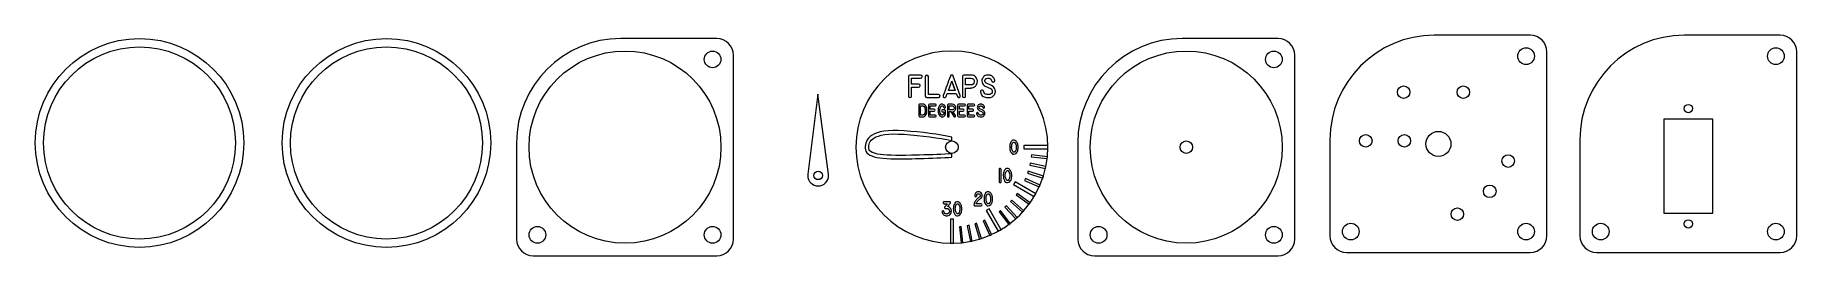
# Model space of a CAD drawing. Header units: millimetres. Extents: x -240 to 182, y -20 to 33.
import ezdxf

# ---------------------------------------------------------------- set-up
doc = ezdxf.new("R2010")
doc.units = ezdxf.units.MM
doc.header["$MEASUREMENT"] = 0
for name, color, linetype in [('Cut', 7, 'Continuous'), ('Engrave', 7, 'Continuous'), ('LED', 7, 'Continuous')]:
    doc.layers.add(name, color=color, linetype=linetype)

msp = doc.modelspace()

# ---------------------------------------------------------------- linework, layer by layer
at = {"layer": 'Cut', "color": 250, "lineweight": 9}
msp.add_lwpolyline([(150.2557, -9.6317), (162.0557, -9.6317), (162.0557, 12.8683), (150.2557, 12.8683), (150.2557, -9.6317)], close=True, dxfattribs=at)
for centre, major_axis, ratio in [((-215.0655, 7.1929), (0, 25.0001), 0.999996), ((-155.8845, 7.1929), (0, 25.0001), 0.999996), ((-155.8845, 7.1929), (0, 23.0001), 0.99999565), ((-98.7035, 6.1929), (0, 23.0001), 0.99999565), ((-77.7035, 27.193), (0, 2), 1), ((56.8238, 27.193), (0, 2), 1), ((156.1557, 15.4181), (0, 1.0001), 0.99990001), ((96.2654, 6.9682), (0, 3.0001), 0.99996667), ((35.8238, 6.193), (0, 1.5), 1), ((156.1557, -12.1817), (0, 1.0001), 0.99990001), ((-119.7035, -14.807), (0, 2), 1), ((-77.7035, -14.807), (0, 2), 1), ((14.8238, -14.807), (0, 2), 1), ((56.8238, -14.807), (0, 2), 1)]:
    msp.add_ellipse(centre, major_axis=major_axis, ratio=ratio, dxfattribs=at)
for points, knots in [([(-99.7035, 32.193), (-99.7035, 32.193), (-76.7035, 32.193), (-76.7035, 32.193), (-76.7035, 32.193), (-74.5035, 32.193), (-72.7035, 30.393), (-72.7035, 28.193), (-72.7035, 28.193), (-72.7035, 28.193), (-72.7035, -15.807), (-72.7035, -15.807), (-72.7035, -15.807), (-72.7035, -18.007), (-74.5035, -19.807), (-76.7035, -19.807), (-76.7035, -19.807), (-76.7035, -19.807), (-120.7035, -19.807), (-120.7035, -19.807), (-120.7035, -19.807), (-122.9035, -19.807), (-124.7035, -18.007), (-124.7035, -15.807), (-124.7035, -15.807), (-124.7035, -15.807), (-124.7035, 7.193), (-124.7035, 7.193), (-124.7035, 7.193), (-124.7035, 20.943), (-113.4535, 32.193), (-99.7035, 32.193)], [0, 0, 0, 0, 0.11111111, 0.11111111, 0.11111111, 0.11111111, 0.22222222, 0.22222222, 0.22222222, 0.22222222, 0.33333333, 0.33333333, 0.33333333, 0.33333333, 0.44444444, 0.44444444, 0.44444444, 0.44444444, 0.55555556, 0.55555556, 0.55555556, 0.55555556, 0.66666667, 0.66666667, 0.66666667, 0.66666667, 0.77777778, 0.77777778, 0.77777778, 0.77777778, 1, 1, 1, 1]), ([(34.8238, 32.193), (34.8238, 32.193), (57.8238, 32.193), (57.8238, 32.193), (57.8238, 32.193), (60.0238, 32.193), (61.8238, 30.393), (61.8238, 28.193), (61.8238, 28.193), (61.8238, 28.193), (61.8238, -15.807), (61.8238, -15.807), (61.8238, -15.807), (61.8238, -18.007), (60.0238, -19.807), (57.8238, -19.807), (57.8238, -19.807), (57.8238, -19.807), (13.8238, -19.807), (13.8238, -19.807), (13.8238, -19.807), (11.6238, -19.807), (9.8238, -18.007), (9.8238, -15.807), (9.8238, -15.807), (9.8238, -15.807), (9.8238, 7.193), (9.8238, 7.193), (9.8238, 7.193), (9.8238, 20.943), (21.0738, 32.193), (34.8238, 32.193)], [0, 0, 0, 0, 0.11111111, 0.11111111, 0.11111111, 0.11111111, 0.22222222, 0.22222222, 0.22222222, 0.22222222, 0.33333333, 0.33333333, 0.33333333, 0.33333333, 0.44444444, 0.44444444, 0.44444444, 0.44444444, 0.55555556, 0.55555556, 0.55555556, 0.55555556, 0.66666667, 0.66666667, 0.66666667, 0.66666667, 0.77777778, 0.77777778, 0.77777778, 0.77777778, 1, 1, 1, 1]), ([(95.2654, 32.9683), (95.2654, 32.9683), (118.2654, 32.9683), (118.2654, 32.9683), (118.2654, 32.9683), (120.4654, 32.9683), (122.2654, 31.1683), (122.2654, 28.9683), (122.2654, 28.9683), (122.2654, 28.9683), (122.2654, -15.0317), (122.2654, -15.0317), (122.2654, -15.0317), (122.2654, -17.2317), (120.4654, -19.0317), (118.2654, -19.0317), (118.2654, -19.0317), (118.2654, -19.0317), (74.2654, -19.0317), (74.2654, -19.0317), (74.2654, -19.0317), (72.0654, -19.0317), (70.2654, -17.2317), (70.2654, -15.0317), (70.2654, -15.0317), (70.2654, -15.0317), (70.2654, 7.9683), (70.2654, 7.9683), (70.2654, 7.9683), (70.2654, 21.7183), (81.5154, 32.9683), (95.2654, 32.9683)], [0, 0, 0, 0, 0.11111111, 0.11111111, 0.11111111, 0.11111111, 0.22222222, 0.22222222, 0.22222222, 0.22222222, 0.33333333, 0.33333333, 0.33333333, 0.33333333, 0.44444444, 0.44444444, 0.44444444, 0.44444444, 0.55555556, 0.55555556, 0.55555556, 0.55555556, 0.66666667, 0.66666667, 0.66666667, 0.66666667, 0.77777778, 0.77777778, 0.77777778, 0.77777778, 1, 1, 1, 1]), ([(117.2651, 29.9683), (116.1608, 29.9683), (115.2653, 29.0727), (115.2653, 27.9683), (115.2653, 27.9683), (115.265, 26.8642), (116.1609, 25.9683), (117.2653, 25.9683), (117.2653, 25.9683), (118.3694, 25.9684), (119.2652, 26.864), (119.2652, 27.9683), (119.2652, 27.9683), (119.2651, 29.0733), (118.3696, 29.9682), (117.2651, 29.9683)], [0, 0, 0, 0, 0.2, 0.2, 0.2, 0.2, 0.4, 0.4, 0.4, 0.4, 0.6, 0.6, 0.6, 0.6, 1, 1, 1, 1]), ([(155.1557, 32.9683), (155.1557, 32.9683), (178.1557, 32.9683), (178.1557, 32.9683), (178.1557, 32.9683), (180.3557, 32.9683), (182.1557, 31.1683), (182.1557, 28.9683), (182.1557, 28.9683), (182.1557, 28.9683), (182.1557, -15.0317), (182.1557, -15.0317), (182.1557, -15.0317), (182.1557, -17.2317), (180.3557, -19.0317), (178.1557, -19.0317), (178.1557, -19.0317), (178.1557, -19.0317), (134.1557, -19.0317), (134.1557, -19.0317), (134.1557, -19.0317), (131.9557, -19.0317), (130.1557, -17.2317), (130.1557, -15.0317), (130.1557, -15.0317), (130.1557, -15.0317), (130.1557, 7.9683), (130.1557, 7.9683), (130.1557, 7.9683), (130.1557, 21.7183), (141.4057, 32.9683), (155.1557, 32.9683)], [0, 0, 0, 0, 0.11111111, 0.11111111, 0.11111111, 0.11111111, 0.22222222, 0.22222222, 0.22222222, 0.22222222, 0.33333333, 0.33333333, 0.33333333, 0.33333333, 0.44444444, 0.44444444, 0.44444444, 0.44444444, 0.55555556, 0.55555556, 0.55555556, 0.55555556, 0.66666667, 0.66666667, 0.66666667, 0.66666667, 0.77777778, 0.77777778, 0.77777778, 0.77777778, 1, 1, 1, 1]), ([(177.1554, 29.9683), (176.0511, 29.9683), (175.1556, 29.0727), (175.1556, 27.9683), (175.1556, 27.9683), (175.1553, 26.8642), (176.0512, 25.9683), (177.1556, 25.9683), (177.1556, 25.9683), (178.2597, 25.9684), (179.1555, 26.864), (179.1555, 27.9683), (179.1555, 27.9683), (179.1554, 29.0733), (178.2599, 29.9682), (177.1554, 29.9683)], [0, 0, 0, 0, 0.2, 0.2, 0.2, 0.2, 0.4, 0.4, 0.4, 0.4, 0.6, 0.6, 0.6, 0.6, 1, 1, 1, 1]), ([(-20.3495, 29.193), (-7.6469, 29.193), (2.6505, 18.8956), (2.6505, 6.1931), (2.6505, 6.1931), (2.6505, -6.5095), (-7.6469, -16.807), (-20.3495, -16.807), (-20.3495, -16.807), (-33.0521, -16.807), (-43.3494, -6.5095), (-43.3494, 6.1931), (-43.3494, 6.1931), (-43.3494, 18.8956), (-33.0521, 29.193), (-20.3495, 29.193)], [0, 0, 0, 0, 0.2, 0.2, 0.2, 0.2, 0.4, 0.4, 0.4, 0.4, 0.6, 0.6, 0.6, 0.6, 1, 1, 1, 1]), ([(-54.8824, -0.2721), (-54.8824, -0.2721), (-52.4585, 18.8465), (-52.4585, 18.8465), (-52.4585, 18.8465), (-52.4585, 18.8465), (-49.9265, -0.2576), (-49.9265, -0.2576), (-49.9265, -0.2576), (-49.9116, -0.3669), (-49.9038, -0.4783), (-49.9034, -0.5915), (-49.9034, -0.5915), (-49.8995, -1.9721), (-51.0156, -3.0947), (-52.3964, -3.0986), (-52.3964, -3.0986), (-53.7771, -3.1025), (-54.8995, -1.9863), (-54.9034, -0.6057), (-54.9034, -0.6057), (-54.9037, -0.4957), (-54.8969, -0.3874), (-54.8834, -0.281), (-54.8834, -0.281), (-54.8834, -0.281), (-54.8824, -0.2721), (-54.8824, -0.2721)], [0, 0, 0, 0, 0.125, 0.125, 0.125, 0.125, 0.25, 0.25, 0.25, 0.25, 0.375, 0.375, 0.375, 0.375, 0.5, 0.5, 0.5, 0.5, 0.625, 0.625, 0.625, 0.625, 0.75, 0.75, 0.75, 0.75, 1, 1, 1, 1]), ([(-20.3496, 7.6931), (-21.1779, 7.6931), (-21.8494, 7.0215), (-21.8494, 6.193), (-21.8494, 6.193), (-21.8496, 5.3645), (-21.1779, 4.6929), (-20.3496, 4.6929), (-20.3496, 4.6929), (-19.5211, 4.6929), (-18.8495, 5.3645), (-18.8495, 6.193), (-18.8495, 6.193), (-18.8494, 7.0215), (-19.5211, 7.6931), (-20.3496, 7.6931)], [0, 0, 0, 0, 0.2, 0.2, 0.2, 0.2, 0.4, 0.4, 0.4, 0.4, 0.6, 0.6, 0.6, 0.6, 1, 1, 1, 1]), ([(-53.4034, -0.5986), (-53.4034, -1.1508), (-52.9557, -1.5985), (-52.4034, -1.5985), (-52.4034, -1.5985), (-51.8511, -1.5986), (-51.4034, -1.1508), (-51.4034, -0.5986), (-51.4034, -0.5986), (-51.4034, -0.0463), (-51.8511, 0.4014), (-52.4034, 0.4014), (-52.4034, 0.4014), (-52.9557, 0.4015), (-53.4034, -0.0463), (-53.4034, -0.5986)], [0, 0, 0, 0, 0.2, 0.2, 0.2, 0.2, 0.4, 0.4, 0.4, 0.4, 0.6, 0.6, 0.6, 0.6, 1, 1, 1, 1]), ([(75.2652, -12.0317), (74.1609, -12.0317), (73.2654, -12.9273), (73.2654, -14.0317), (73.2654, -14.0317), (73.2651, -15.1358), (74.161, -16.0317), (75.2654, -16.0317), (75.2654, -16.0317), (76.3695, -16.0316), (77.2653, -15.136), (77.2653, -14.0317), (77.2653, -14.0317), (77.2652, -12.9267), (76.3697, -12.0318), (75.2652, -12.0317)], [0, 0, 0, 0, 0.2, 0.2, 0.2, 0.2, 0.4, 0.4, 0.4, 0.4, 0.6, 0.6, 0.6, 0.6, 1, 1, 1, 1]), ([(117.2651, -12.0317), (116.1608, -12.0317), (115.2653, -12.9273), (115.2653, -14.0317), (115.2653, -14.0317), (115.265, -15.1358), (116.1609, -16.0317), (117.2653, -16.0317), (117.2653, -16.0317), (118.3694, -16.0316), (119.2652, -15.136), (119.2652, -14.0317), (119.2652, -14.0317), (119.2651, -12.9267), (118.3696, -12.0318), (117.2651, -12.0317)], [0, 0, 0, 0, 0.2, 0.2, 0.2, 0.2, 0.4, 0.4, 0.4, 0.4, 0.6, 0.6, 0.6, 0.6, 1, 1, 1, 1]), ([(135.1555, -12.0317), (134.0512, -12.0317), (133.1557, -12.9273), (133.1557, -14.0317), (133.1557, -14.0317), (133.1554, -15.1358), (134.0513, -16.0317), (135.1557, -16.0317), (135.1557, -16.0317), (136.2598, -16.0316), (137.1556, -15.136), (137.1556, -14.0317), (137.1556, -14.0317), (137.1555, -12.9267), (136.26, -12.0318), (135.1555, -12.0317)], [0, 0, 0, 0, 0.2, 0.2, 0.2, 0.2, 0.4, 0.4, 0.4, 0.4, 0.6, 0.6, 0.6, 0.6, 1, 1, 1, 1]), ([(177.1554, -12.0317), (176.0511, -12.0317), (175.1556, -12.9273), (175.1556, -14.0317), (175.1556, -14.0317), (175.1553, -15.1358), (176.0512, -16.0317), (177.1556, -16.0317), (177.1556, -16.0317), (178.2597, -16.0316), (179.1555, -15.136), (179.1555, -14.0317), (179.1555, -14.0317), (179.1554, -12.9267), (178.2599, -12.0318), (177.1554, -12.0317)], [0, 0, 0, 0, 0.2, 0.2, 0.2, 0.2, 0.4, 0.4, 0.4, 0.4, 0.6, 0.6, 0.6, 0.6, 1, 1, 1, 1])]:
    msp.add_open_spline(points, degree=3, knots=knots, dxfattribs=at)
at = {"layer": 'Engrave', "color": 240, "lineweight": 9}
for centre in [(-215.0655, 7.1929), (35.8238, 6.1929)]:
    msp.add_ellipse(centre, major_axis=(0, 23.0001), ratio=0.99999565, dxfattribs=at)
for points, knots in [([(-30.781, 18.4206), (-30.781, 18.4206), (-30.781, 23.0797), (-30.781, 23.0797), (-30.781, 23.0797), (-30.7494, 23.3123), (-30.6241, 23.4376), (-30.406, 23.4547), (-30.406, 23.4547), (-30.406, 23.4547), (-27.8493, 23.4547), (-27.8493, 23.4547), (-27.8493, 23.4547), (-27.605, 23.4358), (-27.4824, 23.3105), (-27.4824, 23.0806), (-27.4824, 23.0806), (-27.4824, 22.8516), (-27.6068, 22.7281), (-27.8547, 22.7128), (-27.8547, 22.7128), (-27.8547, 22.7128), (-30.0391, 22.7128), (-30.0391, 22.7128), (-30.0391, 22.7128), (-30.0391, 22.7128), (-30.0391, 21.2676), (-30.0391, 21.2676), (-30.0391, 21.2676), (-30.0391, 21.2676), (-28.3352, 21.2676), (-28.3352, 21.2676), (-28.3352, 21.2676), (-28.0927, 21.2505), (-27.9692, 21.1315), (-27.9656, 20.9115), (-27.9656, 20.9115), (-27.962, 20.6916), (-28.0855, 20.5626), (-28.3352, 20.5257), (-28.3352, 20.5257), (-28.3352, 20.5257), (-30.0391, 20.5257), (-30.0391, 20.5257), (-30.0391, 20.5257), (-30.0391, 20.5257), (-30.0391, 18.4206), (-30.0391, 18.4206), (-30.0391, 18.4206), (-30.0562, 18.1781), (-30.1761, 18.0546), (-30.397, 18.051), (-30.397, 18.051), (-30.6178, 18.0474), (-30.7458, 18.1709), (-30.781, 18.4206)], [0, 0, 0, 0, 0.06666667, 0.06666667, 0.06666667, 0.06666667, 0.13333333, 0.13333333, 0.13333333, 0.13333333, 0.2, 0.2, 0.2, 0.2, 0.26666667, 0.26666667, 0.26666667, 0.26666667, 0.33333333, 0.33333333, 0.33333333, 0.33333333, 0.4, 0.4, 0.4, 0.4, 0.46666667, 0.46666667, 0.46666667, 0.46666667, 0.53333333, 0.53333333, 0.53333333, 0.53333333, 0.6, 0.6, 0.6, 0.6, 0.66666667, 0.66666667, 0.66666667, 0.66666667, 0.73333333, 0.73333333, 0.73333333, 0.73333333, 0.8, 0.8, 0.8, 0.8, 0.86666667, 0.86666667, 0.86666667, 0.86666667, 1, 1, 1, 1]), ([(-26.3681, 18.0429), (-26.5844, 18.0573), (-26.7097, 18.179), (-26.7431, 18.4098), (-26.7431, 18.4098), (-26.7431, 18.4098), (-26.7431, 23.0797), (-26.7431, 23.0797), (-26.7431, 23.0797), (-26.7061, 23.333), (-26.5772, 23.4574), (-26.3573, 23.4538), (-26.3573, 23.4538), (-26.1373, 23.4493), (-26.0174, 23.324), (-25.9984, 23.0797), (-25.9984, 23.0797), (-25.9984, 23.0797), (-25.9984, 18.7803), (-25.9984, 18.7803), (-25.9984, 18.7803), (-25.9984, 18.7803), (-23.5607, 18.7821), (-23.5607, 18.7821), (-23.5607, 18.7821), (-23.3101, 18.7542), (-23.1866, 18.628), (-23.1893, 18.4035), (-23.1893, 18.4035), (-23.192, 18.179), (-23.3164, 18.0591), (-23.5635, 18.0429), (-23.5635, 18.0429), (-23.5635, 18.0429), (-26.3681, 18.0429), (-26.3681, 18.0429)], [0, 0, 0, 0, 0.1, 0.1, 0.1, 0.1, 0.2, 0.2, 0.2, 0.2, 0.3, 0.3, 0.3, 0.3, 0.4, 0.4, 0.4, 0.4, 0.5, 0.5, 0.5, 0.5, 0.6, 0.6, 0.6, 0.6, 0.7, 0.7, 0.7, 0.7, 0.8, 0.8, 0.8, 0.8, 1, 1, 1, 1]), ([(-22.4195, 18.555), (-22.1382, 19.3321), (-21.856, 20.1083), (-21.5738, 20.8836), (-21.5738, 20.8836), (-21.2908, 21.6589), (-21.0077, 22.4351), (-20.7246, 23.2113), (-20.7246, 23.2113), (-20.666, 23.3718), (-20.5506, 23.4529), (-20.3784, 23.4547), (-20.3784, 23.4547), (-20.2053, 23.4565), (-20.0891, 23.3754), (-20.0296, 23.2113), (-20.0296, 23.2113), (-20.0296, 23.2113), (-18.3366, 18.5423), (-18.3366, 18.5423), (-18.3366, 18.5423), (-18.2843, 18.2935), (-18.36, 18.1339), (-18.5638, 18.0618), (-18.5638, 18.0618), (-18.7684, 17.9888), (-18.9253, 18.0636), (-19.0371, 18.2836), (-19.0371, 18.2836), (-19.0371, 18.2836), (-19.3084, 19.0391), (-19.3084, 19.0391), (-19.3084, 19.0391), (-19.3084, 19.0391), (-21.4612, 19.0391), (-21.4612, 19.0391), (-21.4612, 19.0391), (-21.4612, 19.0391), (-21.7253, 18.3016), (-21.7253, 18.3016), (-21.7253, 18.3016), (-21.838, 18.0799), (-21.9985, 18.0077), (-22.2058, 18.0844), (-22.2058, 18.0844), (-22.4141, 18.1601), (-22.4853, 18.3179), (-22.4195, 18.555)], [0, 0, 0, 0, 0.07692308, 0.07692308, 0.07692308, 0.07692308, 0.15384615, 0.15384615, 0.15384615, 0.15384615, 0.23076923, 0.23076923, 0.23076923, 0.23076923, 0.30769231, 0.30769231, 0.30769231, 0.30769231, 0.38461538, 0.38461538, 0.38461538, 0.38461538, 0.46153846, 0.46153846, 0.46153846, 0.46153846, 0.53846154, 0.53846154, 0.53846154, 0.53846154, 0.61538462, 0.61538462, 0.61538462, 0.61538462, 0.69230769, 0.69230769, 0.69230769, 0.69230769, 0.76923077, 0.76923077, 0.76923077, 0.76923077, 0.84615385, 0.84615385, 0.84615385, 0.84615385, 1, 1, 1, 1]), ([(-19.578, 19.781), (-19.578, 19.781), (-20.3811, 21.9997), (-20.3811, 21.9997), (-20.3811, 21.9997), (-20.3811, 21.9997), (-21.1889, 19.781), (-21.1889, 19.781), (-21.1889, 19.781), (-21.1889, 19.781), (-19.578, 19.781), (-19.578, 19.781)], [0, 0, 0, 0, 0.25, 0.25, 0.25, 0.25, 0.5, 0.5, 0.5, 0.5, 1, 1, 1, 1]), ([(-20.3811, 21.9997), (-20.3811, 21.9997), (-19.578, 19.781), (-19.578, 19.781), (-19.578, 19.781), (-19.578, 19.781), (-20.3811, 21.9997), (-20.3811, 21.9997)], [0, 0, 0, 0, 0.33333333, 0.33333333, 0.33333333, 0.33333333, 1, 1, 1, 1]), ([(-15.7853, 23.4547), (-15.7853, 23.4547), (-15.7348, 23.4547), (-15.7348, 23.4547), (-15.7348, 23.4547), (-15.5094, 23.4385), (-15.3021, 23.388), (-15.1119, 23.3014), (-15.1119, 23.3014), (-14.7476, 23.1311), (-14.4898, 22.8498), (-14.3383, 22.4585), (-14.3383, 22.4585), (-14.1869, 22.0682), (-14.1887, 21.6868), (-14.3429, 21.3154), (-14.3429, 21.3154), (-14.4682, 21.0215), (-14.653, 20.7907), (-14.8982, 20.6248), (-14.8982, 20.6248), (-15.1425, 20.4581), (-15.422, 20.3652), (-15.7348, 20.3463), (-15.7348, 20.3463), (-15.7348, 20.3463), (-15.7853, 20.3436), (-15.7853, 20.3436), (-15.7853, 20.3436), (-15.7853, 20.3436), (-17.069, 20.3436), (-17.069, 20.3436), (-17.069, 20.3436), (-17.069, 20.3436), (-17.069, 18.4179), (-17.069, 18.4179), (-17.069, 18.4179), (-17.1006, 18.17), (-17.2259, 18.0456), (-17.4441, 18.0456), (-17.4441, 18.0456), (-17.6622, 18.0456), (-17.7866, 18.17), (-17.8164, 18.4179), (-17.8164, 18.4179), (-17.8164, 18.4179), (-17.8164, 23.0851), (-17.8164, 23.0851), (-17.8164, 23.0851), (-17.7903, 23.3032), (-17.674, 23.4268), (-17.4675, 23.4547), (-17.4675, 23.4547), (-17.4675, 23.4547), (-17.4441, 23.4547), (-17.4441, 23.4547), (-17.4441, 23.4547), (-17.4441, 23.4547), (-15.7853, 23.4547), (-15.7853, 23.4547)], [0, 0, 0, 0, 0.0625, 0.0625, 0.0625, 0.0625, 0.125, 0.125, 0.125, 0.125, 0.1875, 0.1875, 0.1875, 0.1875, 0.25, 0.25, 0.25, 0.25, 0.3125, 0.3125, 0.3125, 0.3125, 0.375, 0.375, 0.375, 0.375, 0.4375, 0.4375, 0.4375, 0.4375, 0.5, 0.5, 0.5, 0.5, 0.5625, 0.5625, 0.5625, 0.5625, 0.625, 0.625, 0.625, 0.625, 0.6875, 0.6875, 0.6875, 0.6875, 0.75, 0.75, 0.75, 0.75, 0.8125, 0.8125, 0.8125, 0.8125, 0.875, 0.875, 0.875, 0.875, 1, 1, 1, 1]), ([(-15.7853, 22.71), (-15.7853, 22.71), (-17.069, 22.71), (-17.069, 22.71), (-17.069, 22.71), (-17.069, 22.71), (-17.069, 21.0909), (-17.069, 21.0909), (-17.069, 21.0909), (-17.069, 21.0909), (-15.7853, 21.0909), (-15.7853, 21.0909), (-15.7853, 21.0909), (-15.5842, 21.0909), (-15.4075, 21.1576), (-15.2534, 21.292), (-15.2534, 21.292), (-15.0992, 21.4254), (-15.0091, 21.5931), (-14.982, 21.7932), (-14.982, 21.7932), (-14.9505, 22.0366), (-15.0163, 22.2503), (-15.1777, 22.4342), (-15.1777, 22.4342), (-15.3399, 22.6181), (-15.5428, 22.71), (-15.7853, 22.71)], [0, 0, 0, 0, 0.125, 0.125, 0.125, 0.125, 0.25, 0.25, 0.25, 0.25, 0.375, 0.375, 0.375, 0.375, 0.5, 0.5, 0.5, 0.5, 0.625, 0.625, 0.625, 0.625, 0.75, 0.75, 0.75, 0.75, 1, 1, 1, 1]), ([(-10.8206, 20.9241), (-10.8206, 20.9241), (-10.7783, 20.9061), (-10.7783, 20.9061), (-10.7783, 20.9061), (-10.7783, 20.9061), (-10.7305, 20.8827), (-10.7305, 20.8827), (-10.7305, 20.8827), (-10.7305, 20.8827), (-10.6881, 20.8583), (-10.6881, 20.8583), (-10.6881, 20.8583), (-10.6764, 20.8493), (-10.662, 20.8412), (-10.6475, 20.8331), (-10.6475, 20.8331), (-10.6322, 20.8259), (-10.6178, 20.8169), (-10.6034, 20.8087), (-10.6034, 20.8087), (-10.2554, 20.5798), (-10.039, 20.2624), (-9.957, 19.8576), (-9.957, 19.8576), (-9.9254, 19.699), (-9.9182, 19.5358), (-9.9353, 19.369), (-9.9353, 19.369), (-9.9642, 19.1292), (-10.048, 18.9084), (-10.1878, 18.7046), (-10.1878, 18.7046), (-10.3275, 18.5009), (-10.5033, 18.344), (-10.7143, 18.2331), (-10.7143, 18.2331), (-10.9414, 18.1132), (-11.1767, 18.0537), (-11.4201, 18.0537), (-11.4201, 18.0537), (-11.8285, 18.0537), (-12.218, 18.106), (-12.5903, 18.2106), (-12.5903, 18.2106), (-12.9617, 18.3152), (-13.2268, 18.5955), (-13.3845, 19.0517), (-13.3845, 19.0517), (-13.4062, 19.1103), (-13.4215, 19.1698), (-13.4323, 19.2311), (-13.4323, 19.2311), (-13.4431, 19.2933), (-13.4558, 19.3546), (-13.4693, 19.4168), (-13.4693, 19.4168), (-13.4954, 19.543), (-13.4648, 19.6548), (-13.3755, 19.7522), (-13.3755, 19.7522), (-13.2872, 19.8486), (-13.1763, 19.8856), (-13.0447, 19.8631), (-13.0447, 19.8631), (-12.9049, 19.8342), (-12.8085, 19.7486), (-12.7535, 19.6043), (-12.7535, 19.6043), (-12.7535, 19.6043), (-12.7454, 19.58), (-12.7454, 19.58), (-12.7454, 19.58), (-12.6615, 19.1977), (-12.5137, 18.9697), (-12.3036, 18.8957), (-12.3036, 18.8957), (-12.0927, 18.8218), (-11.8006, 18.7884), (-11.4255, 18.7957), (-11.4255, 18.7957), (-11.0803, 18.7957), (-10.8432, 18.9579), (-10.7143, 19.2816), (-10.7143, 19.2816), (-10.6584, 19.4258), (-10.6493, 19.5764), (-10.6881, 19.7323), (-10.6881, 19.7323), (-10.7269, 19.8874), (-10.8035, 20.0181), (-10.918, 20.1218), (-10.918, 20.1218), (-10.9694, 20.166), (-11.0361, 20.2065), (-11.119, 20.2453), (-11.119, 20.2453), (-11.119, 20.2453), (-12.3415, 20.7817), (-12.3415, 20.7817), (-12.3415, 20.7817), (-12.3415, 20.7817), (-12.3812, 20.8033), (-12.3812, 20.8033), (-12.3812, 20.8033), (-12.7814, 21.0143), (-13.0293, 21.3145), (-13.1258, 21.704), (-13.1258, 21.704), (-13.2439, 22.1547), (-13.1619, 22.5586), (-12.8788, 22.9174), (-12.8788, 22.9174), (-12.5966, 23.2753), (-12.2252, 23.4547), (-11.7663, 23.4547), (-11.7663, 23.4547), (-11.7663, 23.4547), (-11.4751, 23.4466), (-11.4751, 23.4466), (-11.4751, 23.4466), (-11.3805, 23.4295), (-11.2885, 23.4123), (-11.2011, 23.3952), (-11.2011, 23.3952), (-11.1127, 23.379), (-11.0235, 23.3501), (-10.9342, 23.3096), (-10.9342, 23.3096), (-10.7124, 23.2059), (-10.5421, 23.0625), (-10.424, 22.8813), (-10.424, 22.8813), (-10.3059, 22.7001), (-10.1995, 22.5036), (-10.1048, 22.2926), (-10.1048, 22.2926), (-10.0958, 22.2728), (-10.0877, 22.2503), (-10.0805, 22.2241), (-10.0805, 22.2241), (-10.0616, 22.1376), (-10.0706, 22.0592), (-10.1075, 21.9888), (-10.1075, 21.9888), (-10.1283, 21.9447), (-10.1508, 21.9113), (-10.1733, 21.8888), (-10.1733, 21.8888), (-10.1959, 21.8653), (-10.2148, 21.85), (-10.2283, 21.841), (-10.2283, 21.841), (-10.3203, 21.7761), (-10.4204, 21.7562), (-10.5294, 21.7833), (-10.5294, 21.7833), (-10.6394, 21.8076), (-10.7224, 21.8779), (-10.781, 21.9942), (-10.781, 21.9942), (-10.8269, 22.0961), (-10.8756, 22.2007), (-10.927, 22.3071), (-10.927, 22.3071), (-10.9793, 22.4134), (-11.0523, 22.5018), (-11.1452, 22.573), (-11.1452, 22.573), (-11.1839, 22.601), (-11.2218, 22.6217), (-11.2579, 22.6343), (-11.2579, 22.6343), (-11.2939, 22.6478), (-11.3336, 22.6623), (-11.3778, 22.6785), (-11.3778, 22.6785), (-11.3778, 22.6785), (-11.5491, 22.7073), (-11.5491, 22.7073), (-11.5491, 22.7073), (-11.5491, 22.7073), (-11.7925, 22.7155), (-11.7925, 22.7155), (-11.7925, 22.7155), (-12.0287, 22.7119), (-12.209, 22.61), (-12.3334, 22.4089), (-12.3334, 22.4089), (-12.4181, 22.28), (-12.4497, 22.1367), (-12.4289, 21.978), (-12.4289, 21.978), (-12.4046, 21.7833), (-12.3126, 21.6318), (-12.154, 21.5237), (-12.154, 21.5237), (-12.1468, 21.5191), (-12.1395, 21.5128), (-12.1305, 21.5065), (-12.1305, 21.5065), (-12.1215, 21.5011), (-12.1116, 21.4948), (-12.1017, 21.4894), (-12.1017, 21.4894), (-12.1017, 21.4894), (-12.0719, 21.4768), (-12.0719, 21.4768), (-12.0719, 21.4768), (-12.0719, 21.4768), (-12.0404, 21.4632), (-12.0404, 21.4632), (-12.0404, 21.4632), (-12.0404, 21.4632), (-10.8206, 20.9241), (-10.8206, 20.9241)], [0, 0, 0, 0, 0.01818182, 0.01818182, 0.01818182, 0.01818182, 0.03636364, 0.03636364, 0.03636364, 0.03636364, 0.05454545, 0.05454545, 0.05454545, 0.05454545, 0.07272727, 0.07272727, 0.07272727, 0.07272727, 0.09090909, 0.09090909, 0.09090909, 0.09090909, 0.10909091, 0.10909091, 0.10909091, 0.10909091, 0.12727273, 0.12727273, 0.12727273, 0.12727273, 0.14545455, 0.14545455, 0.14545455, 0.14545455, 0.16363636, 0.16363636, 0.16363636, 0.16363636, 0.18181818, 0.18181818, 0.18181818, 0.18181818, 0.2, 0.2, 0.2, 0.2, 0.21818182, 0.21818182, 0.21818182, 0.21818182, 0.23636364, 0.23636364, 0.23636364, 0.23636364, 0.25454545, 0.25454545, 0.25454545, 0.25454545, 0.27272727, 0.27272727, 0.27272727, 0.27272727, 0.29090909, 0.29090909, 0.29090909, 0.29090909, 0.30909091, 0.30909091, 0.30909091, 0.30909091, 0.32727273, 0.32727273, 0.32727273, 0.32727273, 0.34545455, 0.34545455, 0.34545455, 0.34545455, 0.36363636, 0.36363636, 0.36363636, 0.36363636, 0.38181818, 0.38181818, 0.38181818, 0.38181818, 0.4, 0.4, 0.4, 0.4, 0.41818182, 0.41818182, 0.41818182, 0.41818182, 0.43636364, 0.43636364, 0.43636364, 0.43636364, 0.45454545, 0.45454545, 0.45454545, 0.45454545, 0.47272727, 0.47272727, 0.47272727, 0.47272727, 0.49090909, 0.49090909, 0.49090909, 0.49090909, 0.50909091, 0.50909091, 0.50909091, 0.50909091, 0.52727273, 0.52727273, 0.52727273, 0.52727273, 0.54545455, 0.54545455, 0.54545455, 0.54545455, 0.56363636, 0.56363636, 0.56363636, 0.56363636, 0.58181818, 0.58181818, 0.58181818, 0.58181818, 0.6, 0.6, 0.6, 0.6, 0.61818182, 0.61818182, 0.61818182, 0.61818182, 0.63636364, 0.63636364, 0.63636364, 0.63636364, 0.65454545, 0.65454545, 0.65454545, 0.65454545, 0.67272727, 0.67272727, 0.67272727, 0.67272727, 0.69090909, 0.69090909, 0.69090909, 0.69090909, 0.70909091, 0.70909091, 0.70909091, 0.70909091, 0.72727273, 0.72727273, 0.72727273, 0.72727273, 0.74545455, 0.74545455, 0.74545455, 0.74545455, 0.76363636, 0.76363636, 0.76363636, 0.76363636, 0.78181818, 0.78181818, 0.78181818, 0.78181818, 0.8, 0.8, 0.8, 0.8, 0.81818182, 0.81818182, 0.81818182, 0.81818182, 0.83636364, 0.83636364, 0.83636364, 0.83636364, 0.85454545, 0.85454545, 0.85454545, 0.85454545, 0.87272727, 0.87272727, 0.87272727, 0.87272727, 0.89090909, 0.89090909, 0.89090909, 0.89090909, 0.90909091, 0.90909091, 0.90909091, 0.90909091, 0.92727273, 0.92727273, 0.92727273, 0.92727273, 0.94545455, 0.94545455, 0.94545455, 0.94545455, 0.96363636, 0.96363636, 0.96363636, 0.96363636, 1, 1, 1, 1]), ([(-28.0602, 16.4802), (-28.0602, 16.4802), (-27.3604, 16.4802), (-27.3604, 16.4802), (-27.3604, 16.4802), (-27.0125, 16.4802), (-26.7524, 16.322), (-26.5789, 16.005), (-26.5789, 16.005), (-26.4055, 15.6881), (-26.3188, 15.3392), (-26.3188, 14.9589), (-26.3188, 14.9589), (-26.3188, 14.5786), (-26.406, 14.2302), (-26.5795, 13.9133), (-26.5795, 13.9133), (-26.7534, 13.5963), (-27.0135, 13.4376), (-27.3604, 13.4376), (-27.3604, 13.4376), (-27.3604, 13.4376), (-28.0602, 13.4376), (-28.0602, 13.4376), (-28.0602, 13.4376), (-28.0602, 13.4376), (-28.0571, 13.4376), (-28.0571, 13.4376), (-28.0571, 13.4376), (-28.0571, 13.4376), (-28.0602, 13.4376), (-28.0602, 13.4376), (-28.0602, 13.4376), (-28.0926, 13.4427), (-28.1104, 13.4457), (-28.1134, 13.4467), (-28.1134, 13.4467), (-28.2164, 13.4711), (-28.2676, 13.5385), (-28.2666, 13.6486), (-28.2666, 13.6486), (-28.2666, 13.6486), (-28.2681, 13.6486), (-28.2681, 13.6486), (-28.2681, 13.6486), (-28.2681, 13.6486), (-28.2666, 16.2723), (-28.2666, 16.2723), (-28.2666, 16.2723), (-28.2676, 16.2753), (-28.2681, 16.2794), (-28.2681, 16.284), (-28.2681, 16.284), (-28.2651, 16.3387), (-28.2438, 16.3849), (-28.2037, 16.4229), (-28.2037, 16.4229), (-28.1631, 16.4609), (-28.115, 16.4802), (-28.0587, 16.4802), (-28.0587, 16.4802), (-28.0587, 16.4802), (-28.0602, 16.4802), (-28.0602, 16.4802)], [0, 0, 0, 0, 0.05882353, 0.05882353, 0.05882353, 0.05882353, 0.11764706, 0.11764706, 0.11764706, 0.11764706, 0.17647059, 0.17647059, 0.17647059, 0.17647059, 0.23529412, 0.23529412, 0.23529412, 0.23529412, 0.29411765, 0.29411765, 0.29411765, 0.29411765, 0.35294118, 0.35294118, 0.35294118, 0.35294118, 0.41176471, 0.41176471, 0.41176471, 0.41176471, 0.47058824, 0.47058824, 0.47058824, 0.47058824, 0.52941176, 0.52941176, 0.52941176, 0.52941176, 0.58823529, 0.58823529, 0.58823529, 0.58823529, 0.64705882, 0.64705882, 0.64705882, 0.64705882, 0.70588235, 0.70588235, 0.70588235, 0.70588235, 0.76470588, 0.76470588, 0.76470588, 0.76470588, 0.82352941, 0.82352941, 0.82352941, 0.82352941, 0.88235294, 0.88235294, 0.88235294, 0.88235294, 1, 1, 1, 1]), ([(-27.3604, 13.8565), (-27.3584, 13.8565), (-27.3563, 13.8565), (-27.3543, 13.8565), (-27.3543, 13.8565), (-27.3523, 13.8565), (-27.3497, 13.8565), (-27.3472, 13.8565), (-27.3472, 13.8565), (-27.3452, 13.8565), (-27.3431, 13.857), (-27.3416, 13.8575), (-27.3416, 13.8575), (-27.3401, 13.858), (-27.3381, 13.858), (-27.335, 13.858), (-27.335, 13.858), (-27.333, 13.858), (-27.331, 13.8585), (-27.3284, 13.859), (-27.3284, 13.859), (-27.3259, 13.8595), (-27.3234, 13.8595), (-27.3203, 13.8595), (-27.3203, 13.8595), (-27.3183, 13.8595), (-27.3163, 13.86), (-27.3142, 13.86), (-27.3142, 13.86), (-27.3122, 13.8605), (-27.3097, 13.861), (-27.3066, 13.861), (-27.3066, 13.861), (-27.3051, 13.861), (-27.3031, 13.861), (-27.3011, 13.8615), (-27.3011, 13.8615), (-27.299, 13.862), (-27.2965, 13.8625), (-27.2935, 13.8625), (-27.2935, 13.8625), (-27.2894, 13.8646), (-27.2853, 13.8656), (-27.2818, 13.8656), (-27.2818, 13.8656), (-27.2798, 13.8656), (-27.2777, 13.8661), (-27.2757, 13.8676), (-27.2757, 13.8676), (-27.2737, 13.8691), (-27.2711, 13.8707), (-27.2681, 13.8712), (-27.2681, 13.8712), (-27.2661, 13.8712), (-27.264, 13.8717), (-27.2615, 13.8722), (-27.2615, 13.8722), (-27.259, 13.8727), (-27.2564, 13.8732), (-27.2534, 13.8742), (-27.2534, 13.8742), (-27.2514, 13.8742), (-27.2493, 13.8747), (-27.2473, 13.8757), (-27.2473, 13.8757), (-27.2453, 13.8767), (-27.2433, 13.8778), (-27.2402, 13.8788), (-27.2402, 13.8788), (-27.2341, 13.8808), (-27.2296, 13.8828), (-27.2265, 13.8849), (-27.2265, 13.8849), (-27.2088, 13.8909), (-27.2037, 13.8925), (-27.2118, 13.8909), (-27.2118, 13.8909), (-27.2098, 13.8909), (-27.2078, 13.8915), (-27.2057, 13.893), (-27.2057, 13.893), (-27.2037, 13.8945), (-27.2012, 13.8955), (-27.1986, 13.8965), (-27.1986, 13.8965), (-27.1895, 13.9026), (-27.1854, 13.9051), (-27.1865, 13.9041), (-27.1865, 13.9041), (-27.1768, 13.9092), (-27.1717, 13.9117), (-27.1717, 13.9117), (-27.1717, 13.9117), (-27.1697, 13.9128), (-27.1677, 13.9138), (-27.1657, 13.9153), (-27.1657, 13.9153), (-27.1636, 13.9168), (-27.1611, 13.9183), (-27.1581, 13.9204), (-27.1581, 13.9204), (-27.1494, 13.9264), (-27.1449, 13.9295), (-27.1449, 13.9295), (-27.1449, 13.9295), (-27.1428, 13.9305), (-27.1408, 13.9315), (-27.1383, 13.933), (-27.1383, 13.933), (-27.1357, 13.9346), (-27.1332, 13.9361), (-27.1302, 13.9381), (-27.1302, 13.9381), (-27.1281, 13.9391), (-27.1261, 13.9406), (-27.1241, 13.9427), (-27.1241, 13.9427), (-27.1221, 13.9447), (-27.1195, 13.9467), (-27.1165, 13.9488), (-27.1165, 13.9488), (-27.115, 13.9498), (-27.1129, 13.9508), (-27.1109, 13.9523), (-27.1109, 13.9523), (-27.1089, 13.9538), (-27.1063, 13.9559), (-27.1033, 13.9574), (-27.1033, 13.9574), (-27.1013, 13.9594), (-27.0962, 13.9635), (-27.0886, 13.9695), (-27.0886, 13.9695), (-27.0805, 13.9777), (-27.0764, 13.9812), (-27.0764, 13.9812), (-27.0764, 13.9812), (-27.0744, 13.9832), (-27.0729, 13.9853), (-27.0708, 13.9873), (-27.0708, 13.9873), (-27.0688, 13.9893), (-27.0663, 13.9919), (-27.0632, 13.9949), (-27.0632, 13.9949), (-27.0612, 13.9969), (-27.0592, 13.9985), (-27.0571, 14.0005), (-27.0571, 14.0005), (-27.0551, 14.0025), (-27.0531, 14.005), (-27.05, 14.0081), (-27.05, 14.0081), (-27.047, 14.0101), (-27.0424, 14.0142), (-27.0364, 14.0198), (-27.0364, 14.0198), (-27.0343, 14.0218), (-27.0323, 14.0238), (-27.0308, 14.0258), (-27.0308, 14.0258), (-27.0287, 14.0279), (-27.0262, 14.0304), (-27.0232, 14.0334), (-27.0232, 14.0334), (-27.0211, 14.0355), (-27.0191, 14.0375), (-27.0171, 14.04), (-27.0171, 14.04), (-27.0151, 14.0426), (-27.0125, 14.0451), (-27.01, 14.0481), (-27.01, 14.0481), (-26.9978, 14.0639), (-26.9938, 14.0689), (-26.9978, 14.0629), (-26.9978, 14.0629), (-26.9907, 14.07), (-26.9867, 14.0755), (-26.9846, 14.0796), (-26.9846, 14.0796), (-26.9755, 14.0913), (-26.9714, 14.0968), (-26.9725, 14.0958), (-26.9725, 14.0958), (-26.9704, 14.0989), (-26.9684, 14.1014), (-26.9669, 14.1039), (-26.9669, 14.1039), (-26.9649, 14.1065), (-26.9623, 14.109), (-26.9593, 14.112), (-26.9593, 14.112), (-26.9572, 14.1151), (-26.9557, 14.1181), (-26.9542, 14.1212), (-26.9542, 14.1212), (-26.9527, 14.1242), (-26.9501, 14.1267), (-26.9476, 14.1298), (-26.9476, 14.1298), (-26.9466, 14.1328), (-26.9446, 14.1359), (-26.942, 14.1394), (-26.942, 14.1394), (-26.9395, 14.143), (-26.9375, 14.146), (-26.9354, 14.1491), (-26.9354, 14.1491), (-26.9294, 14.1572), (-26.9258, 14.1633), (-26.9238, 14.1673), (-26.9238, 14.1673), (-26.9217, 14.1699), (-26.9197, 14.1734), (-26.9182, 14.177), (-26.9182, 14.177), (-26.9167, 14.18), (-26.9147, 14.1835), (-26.9116, 14.1866), (-26.9116, 14.1866), (-26.9096, 14.1891), (-26.9081, 14.1927), (-26.9065, 14.1962), (-26.9065, 14.1962), (-26.905, 14.1993), (-26.903, 14.2028), (-26.8999, 14.2059), (-26.8999, 14.2059), (-26.8979, 14.2104), (-26.8949, 14.217), (-26.8908, 14.2251), (-26.8908, 14.2251), (-26.8888, 14.2282), (-26.8873, 14.2312), (-26.8857, 14.2353), (-26.8857, 14.2353), (-26.8842, 14.2393), (-26.8822, 14.2434), (-26.8792, 14.2474), (-26.8792, 14.2474), (-26.8771, 14.2505), (-26.8751, 14.2535), (-26.8736, 14.2571), (-26.8736, 14.2571), (-26.8726, 14.2606), (-26.87, 14.2642), (-26.867, 14.2682), (-26.867, 14.2682), (-26.866, 14.2713), (-26.865, 14.2743), (-26.8634, 14.2784), (-26.8634, 14.2784), (-26.8619, 14.2824), (-26.8604, 14.2865), (-26.8584, 14.2905), (-26.8584, 14.2905), (-26.8553, 14.2951), (-26.8518, 14.3027), (-26.8477, 14.3129), (-26.8477, 14.3129), (-26.8381, 14.3372), (-26.8345, 14.3453), (-26.8376, 14.3362), (-26.8376, 14.3362), (-26.8366, 14.3392), (-26.835, 14.3433), (-26.8335, 14.3473), (-26.8335, 14.3473), (-26.832, 14.3519), (-26.8305, 14.3565), (-26.8284, 14.36), (-26.8284, 14.36), (-26.8274, 14.3641), (-26.8264, 14.3681), (-26.8249, 14.3722), (-26.8249, 14.3722), (-26.8234, 14.3762), (-26.8213, 14.3803), (-26.8198, 14.3854), (-26.8198, 14.3854), (-26.8168, 14.3945), (-26.8142, 14.4021), (-26.8122, 14.4092), (-26.8122, 14.4092), (-26.8112, 14.4133), (-26.8102, 14.4173), (-26.8087, 14.4214), (-26.8087, 14.4214), (-26.8071, 14.4249), (-26.8051, 14.4295), (-26.8031, 14.4346), (-26.8031, 14.4346), (-26.8071, 14.4244), (-26.8046, 14.433), (-26.796, 14.4599), (-26.796, 14.4599), (-26.794, 14.4645), (-26.7909, 14.4731), (-26.7869, 14.4848), (-26.7869, 14.4848), (-26.7869, 14.4888), (-26.7864, 14.4934), (-26.7848, 14.4974), (-26.7848, 14.4974), (-26.7833, 14.502), (-26.7818, 14.5066), (-26.7808, 14.5116), (-26.7808, 14.5116), (-26.7798, 14.5157), (-26.7787, 14.5198), (-26.7777, 14.5243), (-26.7777, 14.5243), (-26.7772, 14.5289), (-26.7757, 14.5334), (-26.7737, 14.5385), (-26.7737, 14.5385), (-26.7737, 14.5416), (-26.7727, 14.5451), (-26.7711, 14.5497), (-26.7711, 14.5497), (-26.7696, 14.5542), (-26.7686, 14.5588), (-26.7676, 14.5639), (-26.7676, 14.5639), (-26.7666, 14.5705), (-26.7651, 14.5801), (-26.763, 14.5918), (-26.763, 14.5918), (-26.763, 14.5958), (-26.7625, 14.5999), (-26.761, 14.6044), (-26.761, 14.6044), (-26.7595, 14.609), (-26.758, 14.6136), (-26.7574, 14.6186), (-26.7574, 14.6186), (-26.7574, 14.6227), (-26.7569, 14.6267), (-26.7559, 14.6313), (-26.7559, 14.6313), (-26.7549, 14.6359), (-26.7539, 14.6404), (-26.7529, 14.6455), (-26.7529, 14.6455), (-26.7519, 14.6526), (-26.7503, 14.6617), (-26.7483, 14.6739), (-26.7483, 14.6739), (-26.7483, 14.6775), (-26.7473, 14.682), (-26.7458, 14.6871), (-26.7458, 14.6871), (-26.7448, 14.6922), (-26.7433, 14.6967), (-26.7422, 14.7018), (-26.7422, 14.7018), (-26.7422, 14.7089), (-26.7412, 14.718), (-26.7392, 14.7302), (-26.7392, 14.7302), (-26.7392, 14.7343), (-26.7392, 14.7383), (-26.7387, 14.7429), (-26.7387, 14.7429), (-26.7382, 14.7474), (-26.7372, 14.7525), (-26.7362, 14.7581), (-26.7362, 14.7581), (-26.7346, 14.7703), (-26.7336, 14.7794), (-26.7336, 14.7865), (-26.7336, 14.7865), (-26.7326, 14.7936), (-26.7321, 14.8027), (-26.7321, 14.8149), (-26.7321, 14.8149), (-26.7311, 14.822), (-26.7306, 14.8316), (-26.7306, 14.8443), (-26.7306, 14.8443), (-26.7296, 14.8514), (-26.7291, 14.861), (-26.7291, 14.8727), (-26.7291, 14.8727), (-26.7291, 14.8778), (-26.7285, 14.8823), (-26.728, 14.8869), (-26.728, 14.8869), (-26.7275, 14.8915), (-26.727, 14.8965), (-26.726, 14.9026), (-26.726, 14.9026), (-26.726, 14.9067), (-26.7255, 14.9107), (-26.725, 14.9153), (-26.725, 14.9153), (-26.725, 14.9193), (-26.7245, 14.9249), (-26.7245, 14.9305), (-26.7245, 14.9305), (-26.7245, 14.9346), (-26.7245, 14.9391), (-26.7245, 14.9442), (-26.7245, 14.9442), (-26.7245, 14.9488), (-26.7245, 14.9538), (-26.7245, 14.9589), (-26.7245, 14.9589), (-26.7245, 14.964), (-26.7245, 14.9685), (-26.7245, 14.9731), (-26.7245, 14.9731), (-26.7245, 14.9777), (-26.7245, 14.9822), (-26.7245, 14.9873), (-26.7245, 14.9873), (-26.7245, 14.9919), (-26.725, 14.9969), (-26.725, 15.001), (-26.725, 15.001), (-26.7255, 15.0056), (-26.726, 15.0111), (-26.726, 15.0167), (-26.726, 15.0167), (-26.726, 15.0208), (-26.726, 15.0253), (-26.726, 15.0304), (-26.726, 15.0304), (-26.726, 15.035), (-26.726, 15.04), (-26.726, 15.0451), (-26.726, 15.0451), (-26.726, 15.0512), (-26.727, 15.0608), (-26.7291, 15.075), (-26.7291, 15.075), (-26.7291, 15.0867), (-26.7296, 15.0958), (-26.7306, 15.1014), (-26.7306, 15.1014), (-26.7306, 15.1085), (-26.7316, 15.1186), (-26.7336, 15.1328), (-26.7336, 15.1328), (-26.7336, 15.1445), (-26.7341, 15.1536), (-26.7351, 15.1597), (-26.7351, 15.1597), (-26.7351, 15.1663), (-26.7356, 15.1759), (-26.7377, 15.1876), (-26.7377, 15.1876), (-26.7387, 15.1917), (-26.7397, 15.1962), (-26.7402, 15.2013), (-26.7402, 15.2013), (-26.7407, 15.2059), (-26.7407, 15.2109), (-26.7407, 15.216), (-26.7407, 15.216), (-26.7427, 15.2277), (-26.7448, 15.2373), (-26.7468, 15.2444), (-26.7468, 15.2444), (-26.7478, 15.2479), (-26.7488, 15.2525), (-26.7498, 15.2566), (-26.7498, 15.2566), (-26.7509, 15.2611), (-26.7514, 15.2657), (-26.7514, 15.2708), (-26.7514, 15.2708), (-26.7524, 15.2779), (-26.7539, 15.287), (-26.7559, 15.2992), (-26.7559, 15.2992), (-26.7569, 15.3063), (-26.758, 15.3154), (-26.76, 15.3276), (-26.76, 15.3276), (-26.764, 15.3392), (-26.7666, 15.3484), (-26.7676, 15.3539), (-26.7676, 15.3539), (-26.7696, 15.3661), (-26.7711, 15.3742), (-26.7722, 15.3793), (-26.7722, 15.3793), (-26.7742, 15.3833), (-26.7757, 15.3874), (-26.7767, 15.392), (-26.7767, 15.392), (-26.7777, 15.3965), (-26.7782, 15.4011), (-26.7793, 15.4062), (-26.7793, 15.4062), (-26.7803, 15.4102), (-26.7818, 15.4143), (-26.7838, 15.4188), (-26.7838, 15.4188), (-26.7858, 15.4234), (-26.7869, 15.428), (-26.7869, 15.433), (-26.7869, 15.433), (-26.796, 15.4594), (-26.7985, 15.468), (-26.7945, 15.4579), (-26.7945, 15.4579), (-26.7965, 15.465), (-26.7985, 15.4736), (-26.8016, 15.4832), (-26.8016, 15.4832), (-26.8036, 15.4863), (-26.8056, 15.4898), (-26.8071, 15.4944), (-26.8071, 15.4944), (-26.8087, 15.499), (-26.8097, 15.503), (-26.8107, 15.5071), (-26.8107, 15.5071), (-26.8117, 15.5101), (-26.8148, 15.5187), (-26.8198, 15.5324), (-26.8198, 15.5324), (-26.8234, 15.5421), (-26.8264, 15.5502), (-26.8284, 15.5563), (-26.8284, 15.5563), (-26.8305, 15.5593), (-26.832, 15.5629), (-26.8335, 15.5674), (-26.8335, 15.5674), (-26.835, 15.572), (-26.8366, 15.576), (-26.8376, 15.5801), (-26.8376, 15.5801), (-26.8396, 15.5826), (-26.8416, 15.5862), (-26.8431, 15.5902), (-26.8431, 15.5902), (-26.8452, 15.5943), (-26.8467, 15.5984), (-26.8477, 15.6024), (-26.8477, 15.6024), (-26.8518, 15.612), (-26.8553, 15.6197), (-26.8584, 15.6247), (-26.8584, 15.6247), (-26.8624, 15.6344), (-26.865, 15.6415), (-26.867, 15.6455), (-26.867, 15.6455), (-26.871, 15.6551), (-26.8746, 15.6628), (-26.8776, 15.6673), (-26.8776, 15.6673), (-26.8797, 15.6704), (-26.8817, 15.6739), (-26.8832, 15.6775), (-26.8832, 15.6775), (-26.8852, 15.6805), (-26.8868, 15.6841), (-26.8878, 15.6871), (-26.8878, 15.6871), (-26.8939, 15.6967), (-26.8979, 15.7038), (-26.8999, 15.7079), (-26.8999, 15.7079), (-26.9086, 15.7216), (-26.9126, 15.7282), (-26.9116, 15.7272), (-26.9116, 15.7272), (-26.9147, 15.7302), (-26.9167, 15.7332), (-26.9182, 15.7368), (-26.9182, 15.7368), (-26.9197, 15.7403), (-26.9217, 15.7434), (-26.9238, 15.7464), (-26.9238, 15.7464), (-26.9258, 15.7505), (-26.9294, 15.7561), (-26.9354, 15.7642), (-26.9354, 15.7642), (-26.9375, 15.7672), (-26.9395, 15.7703), (-26.9415, 15.7728), (-26.9415, 15.7728), (-26.9436, 15.7758), (-26.9451, 15.7789), (-26.9461, 15.7819), (-26.9461, 15.7819), (-26.9507, 15.7911), (-26.9593, 15.8022), (-26.9709, 15.8159), (-26.9709, 15.8159), (-26.973, 15.8179), (-26.9811, 15.8291), (-26.9948, 15.8489), (-26.9948, 15.8489), (-27.0069, 15.8626), (-27.0156, 15.8727), (-27.0216, 15.8788), (-27.0216, 15.8788), (-27.0277, 15.8854), (-27.0364, 15.895), (-27.0485, 15.9067), (-27.0485, 15.9067), (-27.0561, 15.9158), (-27.0648, 15.9239), (-27.0739, 15.932), (-27.0739, 15.932), (-27.0805, 15.9371), (-27.0901, 15.9442), (-27.1018, 15.9543), (-27.1018, 15.9543), (-27.1119, 15.9625), (-27.121, 15.9696), (-27.1302, 15.9766), (-27.1302, 15.9766), (-27.153, 15.9914), (-27.1621, 15.9979), (-27.1581, 15.9959), (-27.1581, 15.9959), (-27.1783, 16.0076), (-27.187, 16.0132), (-27.1849, 16.0121), (-27.1849, 16.0121), (-27.1849, 16.0121), (-27.1941, 16.0167), (-27.2118, 16.0258), (-27.2118, 16.0258), (-27.2159, 16.0274), (-27.225, 16.0309), (-27.2402, 16.036), (-27.2402, 16.036), (-27.2529, 16.0411), (-27.2625, 16.0446), (-27.2681, 16.0466), (-27.2681, 16.0466), (-27.2732, 16.0471), (-27.2777, 16.0487), (-27.2818, 16.0502), (-27.2818, 16.0502), (-27.2853, 16.0517), (-27.2894, 16.0532), (-27.2935, 16.0553), (-27.2935, 16.0553), (-27.3112, 16.0583), (-27.3203, 16.0598), (-27.3203, 16.0598), (-27.3203, 16.0598), (-27.3264, 16.0608), (-27.335, 16.0613), (-27.3472, 16.0613), (-27.3472, 16.0613), (-27.3497, 16.0613), (-27.3523, 16.0613), (-27.3543, 16.0613), (-27.3543, 16.0613), (-27.3563, 16.0613), (-27.3584, 16.0613), (-27.3604, 16.0613), (-27.3604, 16.0613), (-27.3604, 16.0613), (-27.8508, 16.0613), (-27.8508, 16.0613), (-27.8508, 16.0613), (-27.8508, 16.0613), (-27.8508, 13.8565), (-27.8508, 13.8565), (-27.8508, 13.8565), (-27.8508, 13.8565), (-27.8508, 13.8565), (-27.8508, 13.8565), (-27.8508, 13.8565), (-27.8508, 13.8565), (-27.3604, 13.8565), (-27.3604, 13.8565)], [0, 0, 0, 0, 0.00584795, 0.00584795, 0.00584795, 0.00584795, 0.01169591, 0.01169591, 0.01169591, 0.01169591, 0.01754386, 0.01754386, 0.01754386, 0.01754386, 0.02339181, 0.02339181, 0.02339181, 0.02339181, 0.02923977, 0.02923977, 0.02923977, 0.02923977, 0.03508772, 0.03508772, 0.03508772, 0.03508772, 0.04093567, 0.04093567, 0.04093567, 0.04093567, 0.04678363, 0.04678363, 0.04678363, 0.04678363, 0.05263158, 0.05263158, 0.05263158, 0.05263158, 0.05847953, 0.05847953, 0.05847953, 0.05847953, 0.06432749, 0.06432749, 0.06432749, 0.06432749, 0.07017544, 0.07017544, 0.07017544, 0.07017544, 0.07602339, 0.07602339, 0.07602339, 0.07602339, 0.08187135, 0.08187135, 0.08187135, 0.08187135, 0.0877193, 0.0877193, 0.0877193, 0.0877193, 0.09356725, 0.09356725, 0.09356725, 0.09356725, 0.0994152, 0.0994152, 0.0994152, 0.0994152, 0.10526316, 0.10526316, 0.10526316, 0.10526316, 0.11111111, 0.11111111, 0.11111111, 0.11111111, 0.11695906, 0.11695906, 0.11695906, 0.11695906, 0.12280702, 0.12280702, 0.12280702, 0.12280702, 0.12865497, 0.12865497, 0.12865497, 0.12865497, 0.13450292, 0.13450292, 0.13450292, 0.13450292, 0.14035088, 0.14035088, 0.14035088, 0.14035088, 0.14619883, 0.14619883, 0.14619883, 0.14619883, 0.15204678, 0.15204678, 0.15204678, 0.15204678, 0.15789474, 0.15789474, 0.15789474, 0.15789474, 0.16374269, 0.16374269, 0.16374269, 0.16374269, 0.16959064, 0.16959064, 0.16959064, 0.16959064, 0.1754386, 0.1754386, 0.1754386, 0.1754386, 0.18128655, 0.18128655, 0.18128655, 0.18128655, 0.1871345, 0.1871345, 0.1871345, 0.1871345, 0.19298246, 0.19298246, 0.19298246, 0.19298246, 0.19883041, 0.19883041, 0.19883041, 0.19883041, 0.20467836, 0.20467836, 0.20467836, 0.20467836, 0.21052632, 0.21052632, 0.21052632, 0.21052632, 0.21637427, 0.21637427, 0.21637427, 0.21637427, 0.22222222, 0.22222222, 0.22222222, 0.22222222, 0.22807018, 0.22807018, 0.22807018, 0.22807018, 0.23391813, 0.23391813, 0.23391813, 0.23391813, 0.23976608, 0.23976608, 0.23976608, 0.23976608, 0.24561404, 0.24561404, 0.24561404, 0.24561404, 0.25146199, 0.25146199, 0.25146199, 0.25146199, 0.25730994, 0.25730994, 0.25730994, 0.25730994, 0.26315789, 0.26315789, 0.26315789, 0.26315789, 0.26900585, 0.26900585, 0.26900585, 0.26900585, 0.2748538, 0.2748538, 0.2748538, 0.2748538, 0.28070175, 0.28070175, 0.28070175, 0.28070175, 0.28654971, 0.28654971, 0.28654971, 0.28654971, 0.29239766, 0.29239766, 0.29239766, 0.29239766, 0.29824561, 0.29824561, 0.29824561, 0.29824561, 0.30409357, 0.30409357, 0.30409357, 0.30409357, 0.30994152, 0.30994152, 0.30994152, 0.30994152, 0.31578947, 0.31578947, 0.31578947, 0.31578947, 0.32163743, 0.32163743, 0.32163743, 0.32163743, 0.32748538, 0.32748538, 0.32748538, 0.32748538, 0.33333333, 0.33333333, 0.33333333, 0.33333333, 0.33918129, 0.33918129, 0.33918129, 0.33918129, 0.34502924, 0.34502924, 0.34502924, 0.34502924, 0.35087719, 0.35087719, 0.35087719, 0.35087719, 0.35672515, 0.35672515, 0.35672515, 0.35672515, 0.3625731, 0.3625731, 0.3625731, 0.3625731, 0.36842105, 0.36842105, 0.36842105, 0.36842105, 0.37426901, 0.37426901, 0.37426901, 0.37426901, 0.38011696, 0.38011696, 0.38011696, 0.38011696, 0.38596491, 0.38596491, 0.38596491, 0.38596491, 0.39181287, 0.39181287, 0.39181287, 0.39181287, 0.39766082, 0.39766082, 0.39766082, 0.39766082, 0.40350877, 0.40350877, 0.40350877, 0.40350877, 0.40935673, 0.40935673, 0.40935673, 0.40935673, 0.41520468, 0.41520468, 0.41520468, 0.41520468, 0.42105263, 0.42105263, 0.42105263, 0.42105263, 0.42690058, 0.42690058, 0.42690058, 0.42690058, 0.43274854, 0.43274854, 0.43274854, 0.43274854, 0.43859649, 0.43859649, 0.43859649, 0.43859649, 0.44444444, 0.44444444, 0.44444444, 0.44444444, 0.4502924, 0.4502924, 0.4502924, 0.4502924, 0.45614035, 0.45614035, 0.45614035, 0.45614035, 0.4619883, 0.4619883, 0.4619883, 0.4619883, 0.46783626, 0.46783626, 0.46783626, 0.46783626, 0.47368421, 0.47368421, 0.47368421, 0.47368421, 0.47953216, 0.47953216, 0.47953216, 0.47953216, 0.48538012, 0.48538012, 0.48538012, 0.48538012, 0.49122807, 0.49122807, 0.49122807, 0.49122807, 0.49707602, 0.49707602, 0.49707602, 0.49707602, 0.50292398, 0.50292398, 0.50292398, 0.50292398, 0.50877193, 0.50877193, 0.50877193, 0.50877193, 0.51461988, 0.51461988, 0.51461988, 0.51461988, 0.52046784, 0.52046784, 0.52046784, 0.52046784, 0.52631579, 0.52631579, 0.52631579, 0.52631579, 0.53216374, 0.53216374, 0.53216374, 0.53216374, 0.5380117, 0.5380117, 0.5380117, 0.5380117, 0.54385965, 0.54385965, 0.54385965, 0.54385965, 0.5497076, 0.5497076, 0.5497076, 0.5497076, 0.55555556, 0.55555556, 0.55555556, 0.55555556, 0.56140351, 0.56140351, 0.56140351, 0.56140351, 0.56725146, 0.56725146, 0.56725146, 0.56725146, 0.57309942, 0.57309942, 0.57309942, 0.57309942, 0.57894737, 0.57894737, 0.57894737, 0.57894737, 0.58479532, 0.58479532, 0.58479532, 0.58479532, 0.59064327, 0.59064327, 0.59064327, 0.59064327, 0.59649123, 0.59649123, 0.59649123, 0.59649123, 0.60233918, 0.60233918, 0.60233918, 0.60233918, 0.60818713, 0.60818713, 0.60818713, 0.60818713, 0.61403509, 0.61403509, 0.61403509, 0.61403509, 0.61988304, 0.61988304, 0.61988304, 0.61988304, 0.62573099, 0.62573099, 0.62573099, 0.62573099, 0.63157895, 0.63157895, 0.63157895, 0.63157895, 0.6374269, 0.6374269, 0.6374269, 0.6374269, 0.64327485, 0.64327485, 0.64327485, 0.64327485, 0.64912281, 0.64912281, 0.64912281, 0.64912281, 0.65497076, 0.65497076, 0.65497076, 0.65497076, 0.66081871, 0.66081871, 0.66081871, 0.66081871, 0.66666667, 0.66666667, 0.66666667, 0.66666667, 0.67251462, 0.67251462, 0.67251462, 0.67251462, 0.67836257, 0.67836257, 0.67836257, 0.67836257, 0.68421053, 0.68421053, 0.68421053, 0.68421053, 0.69005848, 0.69005848, 0.69005848, 0.69005848, 0.69590643, 0.69590643, 0.69590643, 0.69590643, 0.70175439, 0.70175439, 0.70175439, 0.70175439, 0.70760234, 0.70760234, 0.70760234, 0.70760234, 0.71345029, 0.71345029, 0.71345029, 0.71345029, 0.71929825, 0.71929825, 0.71929825, 0.71929825, 0.7251462, 0.7251462, 0.7251462, 0.7251462, 0.73099415, 0.73099415, 0.73099415, 0.73099415, 0.73684211, 0.73684211, 0.73684211, 0.73684211, 0.74269006, 0.74269006, 0.74269006, 0.74269006, 0.74853801, 0.74853801, 0.74853801, 0.74853801, 0.75438596, 0.75438596, 0.75438596, 0.75438596, 0.76023392, 0.76023392, 0.76023392, 0.76023392, 0.76608187, 0.76608187, 0.76608187, 0.76608187, 0.77192982, 0.77192982, 0.77192982, 0.77192982, 0.77777778, 0.77777778, 0.77777778, 0.77777778, 0.78362573, 0.78362573, 0.78362573, 0.78362573, 0.78947368, 0.78947368, 0.78947368, 0.78947368, 0.79532164, 0.79532164, 0.79532164, 0.79532164, 0.80116959, 0.80116959, 0.80116959, 0.80116959, 0.80701754, 0.80701754, 0.80701754, 0.80701754, 0.8128655, 0.8128655, 0.8128655, 0.8128655, 0.81871345, 0.81871345, 0.81871345, 0.81871345, 0.8245614, 0.8245614, 0.8245614, 0.8245614, 0.83040936, 0.83040936, 0.83040936, 0.83040936, 0.83625731, 0.83625731, 0.83625731, 0.83625731, 0.84210526, 0.84210526, 0.84210526, 0.84210526, 0.84795322, 0.84795322, 0.84795322, 0.84795322, 0.85380117, 0.85380117, 0.85380117, 0.85380117, 0.85964912, 0.85964912, 0.85964912, 0.85964912, 0.86549708, 0.86549708, 0.86549708, 0.86549708, 0.87134503, 0.87134503, 0.87134503, 0.87134503, 0.87719298, 0.87719298, 0.87719298, 0.87719298, 0.88304094, 0.88304094, 0.88304094, 0.88304094, 0.88888889, 0.88888889, 0.88888889, 0.88888889, 0.89473684, 0.89473684, 0.89473684, 0.89473684, 0.9005848, 0.9005848, 0.9005848, 0.9005848, 0.90643275, 0.90643275, 0.90643275, 0.90643275, 0.9122807, 0.9122807, 0.9122807, 0.9122807, 0.91812865, 0.91812865, 0.91812865, 0.91812865, 0.92397661, 0.92397661, 0.92397661, 0.92397661, 0.92982456, 0.92982456, 0.92982456, 0.92982456, 0.93567251, 0.93567251, 0.93567251, 0.93567251, 0.94152047, 0.94152047, 0.94152047, 0.94152047, 0.94736842, 0.94736842, 0.94736842, 0.94736842, 0.95321637, 0.95321637, 0.95321637, 0.95321637, 0.95906433, 0.95906433, 0.95906433, 0.95906433, 0.96491228, 0.96491228, 0.96491228, 0.96491228, 0.97076023, 0.97076023, 0.97076023, 0.97076023, 0.97660819, 0.97660819, 0.97660819, 0.97660819, 0.98245614, 0.98245614, 0.98245614, 0.98245614, 0.98830409, 0.98830409, 0.98830409, 0.98830409, 1, 1, 1, 1]), ([(-24.2909, 16.0659), (-24.2909, 16.0659), (-25.5227, 16.0659), (-25.5227, 16.0659), (-25.5227, 16.0659), (-25.5227, 16.0659), (-25.5227, 15.253), (-25.5227, 15.253), (-25.5227, 15.253), (-25.5227, 15.253), (-24.5835, 15.253), (-24.5835, 15.253), (-24.5835, 15.253), (-24.443, 15.2322), (-24.3731, 15.1617), (-24.3736, 15.0416), (-24.3736, 15.0416), (-24.3741, 14.9209), (-24.4441, 14.8509), (-24.5835, 14.8311), (-24.5835, 14.8311), (-24.5835, 14.8311), (-25.5227, 14.8311), (-25.5227, 14.8311), (-25.5227, 14.8311), (-25.5227, 14.8311), (-25.5227, 13.8549), (-25.5227, 13.8549), (-25.5227, 13.8549), (-25.5227, 13.8549), (-24.2909, 13.8549), (-24.2909, 13.8549), (-24.2909, 13.8549), (-24.1515, 13.8342), (-24.0815, 13.7647), (-24.0815, 13.6455), (-24.0815, 13.6455), (-24.0815, 13.5268), (-24.1515, 13.4574), (-24.2909, 13.4376), (-24.2909, 13.4376), (-24.2909, 13.4376), (-25.729, 13.4376), (-25.729, 13.4376), (-25.729, 13.4376), (-25.8528, 13.4533), (-25.9233, 13.5238), (-25.94, 13.6486), (-25.94, 13.6486), (-25.94, 13.6486), (-25.94, 16.2723), (-25.94, 16.2723), (-25.94, 16.2723), (-25.9212, 16.4031), (-25.8508, 16.4721), (-25.729, 16.4802), (-25.729, 16.4802), (-25.729, 16.4802), (-24.2909, 16.4802), (-24.2909, 16.4802), (-24.2909, 16.4802), (-24.1515, 16.4696), (-24.0815, 16.3996), (-24.082, 16.2713), (-24.082, 16.2713), (-24.0825, 16.143), (-24.1525, 16.0745), (-24.2909, 16.0659)], [0, 0, 0, 0, 0.05555556, 0.05555556, 0.05555556, 0.05555556, 0.11111111, 0.11111111, 0.11111111, 0.11111111, 0.16666667, 0.16666667, 0.16666667, 0.16666667, 0.22222222, 0.22222222, 0.22222222, 0.22222222, 0.27777778, 0.27777778, 0.27777778, 0.27777778, 0.33333333, 0.33333333, 0.33333333, 0.33333333, 0.38888889, 0.38888889, 0.38888889, 0.38888889, 0.44444444, 0.44444444, 0.44444444, 0.44444444, 0.5, 0.5, 0.5, 0.5, 0.55555556, 0.55555556, 0.55555556, 0.55555556, 0.61111111, 0.61111111, 0.61111111, 0.61111111, 0.66666667, 0.66666667, 0.66666667, 0.66666667, 0.72222222, 0.72222222, 0.72222222, 0.72222222, 0.77777778, 0.77777778, 0.77777778, 0.77777778, 0.83333333, 0.83333333, 0.83333333, 0.83333333, 0.88888889, 0.88888889, 0.88888889, 0.88888889, 1, 1, 1, 1]), ([(-22.6525, 14.6633), (-22.6525, 14.6633), (-22.6657, 14.6648), (-22.6657, 14.6648), (-22.6657, 14.6648), (-22.7869, 14.6795), (-22.8472, 14.7485), (-22.8472, 14.8712), (-22.8472, 14.8712), (-22.8472, 14.9939), (-22.7869, 15.0629), (-22.6657, 15.0776), (-22.6657, 15.0776), (-22.6657, 15.0776), (-22.6525, 15.0806), (-22.6525, 15.0806), (-22.6525, 15.0806), (-22.6525, 15.0806), (-22.6393, 15.0806), (-22.6393, 15.0806), (-22.6393, 15.0806), (-22.6393, 15.0806), (-22.0911, 15.0806), (-22.0911, 15.0806), (-22.0911, 15.0806), (-22.0333, 15.0806), (-21.9841, 15.0603), (-21.943, 15.0192), (-21.943, 15.0192), (-21.902, 14.9782), (-21.8817, 14.9285), (-21.8817, 14.8712), (-21.8817, 14.8712), (-21.8817, 14.8712), (-21.8817, 14.1181), (-21.8817, 14.1181), (-21.8817, 14.1181), (-21.8817, 14.1181), (-21.8994, 14.0796), (-21.8994, 14.0796), (-21.8994, 14.0796), (-21.8994, 14.0796), (-21.9096, 14.0558), (-21.9096, 14.0558), (-21.9096, 14.0558), (-21.9096, 14.0558), (-21.9202, 14.0334), (-21.9202, 14.0334), (-21.9202, 14.0334), (-21.9202, 14.0334), (-21.9319, 14.0111), (-21.9319, 14.0111), (-21.9319, 14.0111), (-21.9319, 14.0111), (-21.9441, 13.9888), (-21.9441, 13.9888), (-21.9441, 13.9888), (-21.9441, 13.9888), (-21.9542, 13.9665), (-21.9542, 13.9665), (-21.9542, 13.9665), (-21.9542, 13.9665), (-21.9664, 13.9442), (-21.9664, 13.9442), (-21.9664, 13.9442), (-21.9664, 13.9442), (-21.9795, 13.9219), (-21.9795, 13.9219), (-21.9795, 13.9219), (-22.1717, 13.5953), (-22.4106, 13.4356), (-22.6956, 13.4427), (-22.6956, 13.4427), (-22.9811, 13.4503), (-23.2204, 13.6115), (-23.4146, 13.9264), (-23.4146, 13.9264), (-23.5069, 14.076), (-23.5749, 14.2632), (-23.6195, 14.4888), (-23.6195, 14.4888), (-23.6641, 14.714), (-23.6778, 14.9442), (-23.6596, 15.1795), (-23.6596, 15.1795), (-23.6418, 15.4148), (-23.5871, 15.6384), (-23.4958, 15.8509), (-23.4958, 15.8509), (-23.404, 16.0634), (-23.2671, 16.2322), (-23.085, 16.357), (-23.085, 16.357), (-22.8568, 16.5116), (-22.6352, 16.5294), (-22.4192, 16.4112), (-22.4192, 16.4112), (-22.2032, 16.2926), (-22.0419, 16.1268), (-21.9349, 15.9128), (-21.9349, 15.9128), (-21.9349, 15.9128), (-21.9233, 15.8889), (-21.9233, 15.8889), (-21.9233, 15.8889), (-21.9233, 15.8889), (-21.9141, 15.8681), (-21.9141, 15.8681), (-21.9141, 15.8681), (-21.9141, 15.8681), (-21.9025, 15.8458), (-21.9025, 15.8458), (-21.9025, 15.8458), (-21.8685, 15.752), (-21.8817, 15.6749), (-21.941, 15.6156), (-21.941, 15.6156), (-21.9983, 15.5593), (-22.0607, 15.538), (-22.1281, 15.5522), (-22.1281, 15.5522), (-22.1956, 15.5669), (-22.2473, 15.6065), (-22.2843, 15.6719), (-22.2843, 15.6719), (-22.3999, 15.9594), (-22.549, 16.0847), (-22.7321, 16.0476), (-22.7321, 16.0476), (-22.9146, 16.0111), (-23.0516, 15.8615), (-23.1428, 15.5994), (-23.1428, 15.5994), (-23.2321, 15.3458), (-23.2671, 15.073), (-23.2483, 14.7814), (-23.2483, 14.7814), (-23.2296, 14.4898), (-23.1342, 14.2353), (-22.9628, 14.0187), (-22.9628, 14.0187), (-22.8452, 13.8671), (-22.7255, 13.8184), (-22.6033, 13.8727), (-22.6033, 13.8727), (-22.4816, 13.9275), (-22.3857, 14.0289), (-22.3153, 14.1775), (-22.3153, 14.1775), (-22.3153, 14.1775), (-22.299, 14.2099), (-22.299, 14.2099), (-22.299, 14.2099), (-22.299, 14.2099), (-22.299, 14.6633), (-22.299, 14.6633), (-22.299, 14.6633), (-22.299, 14.6633), (-22.6525, 14.6633), (-22.6525, 14.6633)], [0, 0, 0, 0, 0.02439024, 0.02439024, 0.02439024, 0.02439024, 0.04878049, 0.04878049, 0.04878049, 0.04878049, 0.07317073, 0.07317073, 0.07317073, 0.07317073, 0.09756098, 0.09756098, 0.09756098, 0.09756098, 0.12195122, 0.12195122, 0.12195122, 0.12195122, 0.14634146, 0.14634146, 0.14634146, 0.14634146, 0.17073171, 0.17073171, 0.17073171, 0.17073171, 0.19512195, 0.19512195, 0.19512195, 0.19512195, 0.2195122, 0.2195122, 0.2195122, 0.2195122, 0.24390244, 0.24390244, 0.24390244, 0.24390244, 0.26829268, 0.26829268, 0.26829268, 0.26829268, 0.29268293, 0.29268293, 0.29268293, 0.29268293, 0.31707317, 0.31707317, 0.31707317, 0.31707317, 0.34146341, 0.34146341, 0.34146341, 0.34146341, 0.36585366, 0.36585366, 0.36585366, 0.36585366, 0.3902439, 0.3902439, 0.3902439, 0.3902439, 0.41463415, 0.41463415, 0.41463415, 0.41463415, 0.43902439, 0.43902439, 0.43902439, 0.43902439, 0.46341463, 0.46341463, 0.46341463, 0.46341463, 0.48780488, 0.48780488, 0.48780488, 0.48780488, 0.51219512, 0.51219512, 0.51219512, 0.51219512, 0.53658537, 0.53658537, 0.53658537, 0.53658537, 0.56097561, 0.56097561, 0.56097561, 0.56097561, 0.58536585, 0.58536585, 0.58536585, 0.58536585, 0.6097561, 0.6097561, 0.6097561, 0.6097561, 0.63414634, 0.63414634, 0.63414634, 0.63414634, 0.65853659, 0.65853659, 0.65853659, 0.65853659, 0.68292683, 0.68292683, 0.68292683, 0.68292683, 0.70731707, 0.70731707, 0.70731707, 0.70731707, 0.73170732, 0.73170732, 0.73170732, 0.73170732, 0.75609756, 0.75609756, 0.75609756, 0.75609756, 0.7804878, 0.7804878, 0.7804878, 0.7804878, 0.80487805, 0.80487805, 0.80487805, 0.80487805, 0.82926829, 0.82926829, 0.82926829, 0.82926829, 0.85365854, 0.85365854, 0.85365854, 0.85365854, 0.87804878, 0.87804878, 0.87804878, 0.87804878, 0.90243902, 0.90243902, 0.90243902, 0.90243902, 0.92682927, 0.92682927, 0.92682927, 0.92682927, 0.95121951, 0.95121951, 0.95121951, 0.95121951, 1, 1, 1, 1]), ([(-19.5211, 13.7601), (-19.4577, 13.648), (-19.4755, 13.5542), (-19.5744, 13.4777), (-19.5744, 13.4777), (-19.622, 13.4442), (-19.6768, 13.4325), (-19.7387, 13.4437), (-19.7387, 13.4437), (-19.8005, 13.4543), (-19.8457, 13.4853), (-19.8746, 13.5355), (-19.8746, 13.5355), (-19.8746, 13.5355), (-20.6068, 14.6932), (-20.6068, 14.6932), (-20.6068, 14.6932), (-20.6068, 14.6932), (-20.9785, 14.6932), (-20.9785, 14.6932), (-20.9785, 14.6932), (-20.9785, 14.6932), (-20.9785, 13.647), (-20.9785, 13.647), (-20.9785, 13.647), (-20.9785, 13.5608), (-21.0176, 13.499), (-21.0957, 13.4604), (-21.0957, 13.4604), (-21.1743, 13.4224), (-21.2473, 13.4295), (-21.3158, 13.4822), (-21.3158, 13.4822), (-21.37, 13.5228), (-21.3974, 13.5776), (-21.3974, 13.647), (-21.3974, 13.647), (-21.3974, 13.647), (-21.3974, 16.2723), (-21.3974, 16.2723), (-21.3974, 16.2723), (-21.3974, 16.3296), (-21.3771, 16.3788), (-21.3371, 16.4193), (-21.3371, 16.4193), (-21.297, 16.4599), (-21.2478, 16.4802), (-21.1895, 16.4802), (-21.1895, 16.4802), (-21.1895, 16.4802), (-20.2671, 16.4802), (-20.2671, 16.4802), (-20.2671, 16.4802), (-20.045, 16.4802), (-19.8523, 16.4097), (-19.689, 16.2687), (-19.689, 16.2687), (-19.5257, 16.1273), (-19.4238, 15.9483), (-19.3842, 15.7312), (-19.3842, 15.7312), (-19.3426, 15.4985), (-19.3918, 15.2809), (-19.5323, 15.0786), (-19.5323, 15.0786), (-19.6722, 14.8757), (-19.8584, 14.753), (-20.0901, 14.7094), (-20.0901, 14.7094), (-20.0901, 14.7094), (-20.1185, 14.7048), (-20.1185, 14.7048), (-20.1185, 14.7048), (-20.1185, 14.7048), (-19.5211, 13.7601), (-19.5211, 13.7601)], [0, 0, 0, 0, 0.05, 0.05, 0.05, 0.05, 0.1, 0.1, 0.1, 0.1, 0.15, 0.15, 0.15, 0.15, 0.2, 0.2, 0.2, 0.2, 0.25, 0.25, 0.25, 0.25, 0.3, 0.3, 0.3, 0.3, 0.35, 0.35, 0.35, 0.35, 0.4, 0.4, 0.4, 0.4, 0.45, 0.45, 0.45, 0.45, 0.5, 0.5, 0.5, 0.5, 0.55, 0.55, 0.55, 0.55, 0.6, 0.6, 0.6, 0.6, 0.65, 0.65, 0.65, 0.65, 0.7, 0.7, 0.7, 0.7, 0.75, 0.75, 0.75, 0.75, 0.8, 0.8, 0.8, 0.8, 0.85, 0.85, 0.85, 0.85, 0.9, 0.9, 0.9, 0.9, 1, 1, 1, 1]), ([(-20.2671, 15.1105), (-20.1657, 15.1105), (-20.0723, 15.1409), (-19.9866, 15.2028), (-19.9866, 15.2028), (-19.9009, 15.2642), (-19.8436, 15.3443), (-19.8137, 15.4432), (-19.8137, 15.4432), (-19.7671, 15.5958), (-19.7884, 15.7337), (-19.8776, 15.857), (-19.8776, 15.857), (-19.9669, 15.9802), (-20.0896, 16.0482), (-20.2458, 16.0613), (-20.2458, 16.0613), (-20.2458, 16.0613), (-20.9785, 16.0613), (-20.9785, 16.0613), (-20.9785, 16.0613), (-20.9785, 16.0613), (-20.9785, 15.1105), (-20.9785, 15.1105), (-20.9785, 15.1105), (-20.9785, 15.1105), (-20.2671, 15.1105), (-20.2671, 15.1105)], [0, 0, 0, 0, 0.125, 0.125, 0.125, 0.125, 0.25, 0.25, 0.25, 0.25, 0.375, 0.375, 0.375, 0.375, 0.5, 0.5, 0.5, 0.5, 0.625, 0.625, 0.625, 0.625, 0.75, 0.75, 0.75, 0.75, 1, 1, 1, 1]), ([(-17.3269, 16.0659), (-17.3269, 16.0659), (-18.5587, 16.0659), (-18.5587, 16.0659), (-18.5587, 16.0659), (-18.5587, 16.0659), (-18.5587, 15.253), (-18.5587, 15.253), (-18.5587, 15.253), (-18.5587, 15.253), (-17.6195, 15.253), (-17.6195, 15.253), (-17.6195, 15.253), (-17.479, 15.2322), (-17.4091, 15.1617), (-17.4096, 15.0416), (-17.4096, 15.0416), (-17.4101, 14.9209), (-17.4801, 14.8509), (-17.6195, 14.8311), (-17.6195, 14.8311), (-17.6195, 14.8311), (-18.5587, 14.8311), (-18.5587, 14.8311), (-18.5587, 14.8311), (-18.5587, 14.8311), (-18.5587, 13.8549), (-18.5587, 13.8549), (-18.5587, 13.8549), (-18.5587, 13.8549), (-17.3269, 13.8549), (-17.3269, 13.8549), (-17.3269, 13.8549), (-17.1875, 13.8342), (-17.1175, 13.7647), (-17.1175, 13.6455), (-17.1175, 13.6455), (-17.1175, 13.5268), (-17.1875, 13.4574), (-17.3269, 13.4376), (-17.3269, 13.4376), (-17.3269, 13.4376), (-18.765, 13.4376), (-18.765, 13.4376), (-18.765, 13.4376), (-18.8888, 13.4533), (-18.9593, 13.5238), (-18.976, 13.6486), (-18.976, 13.6486), (-18.976, 13.6486), (-18.976, 16.2723), (-18.976, 16.2723), (-18.976, 16.2723), (-18.9572, 16.4031), (-18.8868, 16.4721), (-18.765, 16.4802), (-18.765, 16.4802), (-18.765, 16.4802), (-17.3269, 16.4802), (-17.3269, 16.4802), (-17.3269, 16.4802), (-17.1875, 16.4696), (-17.1175, 16.3996), (-17.118, 16.2713), (-17.118, 16.2713), (-17.1185, 16.143), (-17.1885, 16.0745), (-17.3269, 16.0659)], [0, 0, 0, 0, 0.05555556, 0.05555556, 0.05555556, 0.05555556, 0.11111111, 0.11111111, 0.11111111, 0.11111111, 0.16666667, 0.16666667, 0.16666667, 0.16666667, 0.22222222, 0.22222222, 0.22222222, 0.22222222, 0.27777778, 0.27777778, 0.27777778, 0.27777778, 0.33333333, 0.33333333, 0.33333333, 0.33333333, 0.38888889, 0.38888889, 0.38888889, 0.38888889, 0.44444444, 0.44444444, 0.44444444, 0.44444444, 0.5, 0.5, 0.5, 0.5, 0.55555556, 0.55555556, 0.55555556, 0.55555556, 0.61111111, 0.61111111, 0.61111111, 0.61111111, 0.66666667, 0.66666667, 0.66666667, 0.66666667, 0.72222222, 0.72222222, 0.72222222, 0.72222222, 0.77777778, 0.77777778, 0.77777778, 0.77777778, 0.83333333, 0.83333333, 0.83333333, 0.83333333, 0.88888889, 0.88888889, 0.88888889, 0.88888889, 1, 1, 1, 1]), ([(-15.0556, 16.0659), (-15.0556, 16.0659), (-16.2874, 16.0659), (-16.2874, 16.0659), (-16.2874, 16.0659), (-16.2874, 16.0659), (-16.2874, 15.253), (-16.2874, 15.253), (-16.2874, 15.253), (-16.2874, 15.253), (-15.3482, 15.253), (-15.3482, 15.253), (-15.3482, 15.253), (-15.2077, 15.2322), (-15.1378, 15.1617), (-15.1383, 15.0416), (-15.1383, 15.0416), (-15.1388, 14.9209), (-15.2088, 14.8509), (-15.3482, 14.8311), (-15.3482, 14.8311), (-15.3482, 14.8311), (-16.2874, 14.8311), (-16.2874, 14.8311), (-16.2874, 14.8311), (-16.2874, 14.8311), (-16.2874, 13.8549), (-16.2874, 13.8549), (-16.2874, 13.8549), (-16.2874, 13.8549), (-15.0556, 13.8549), (-15.0556, 13.8549), (-15.0556, 13.8549), (-14.9162, 13.8342), (-14.8462, 13.7647), (-14.8462, 13.6455), (-14.8462, 13.6455), (-14.8462, 13.5268), (-14.9162, 13.4574), (-15.0556, 13.4376), (-15.0556, 13.4376), (-15.0556, 13.4376), (-16.4937, 13.4376), (-16.4937, 13.4376), (-16.4937, 13.4376), (-16.6175, 13.4533), (-16.688, 13.5238), (-16.7047, 13.6486), (-16.7047, 13.6486), (-16.7047, 13.6486), (-16.7047, 16.2723), (-16.7047, 16.2723), (-16.7047, 16.2723), (-16.6859, 16.4031), (-16.6155, 16.4721), (-16.4937, 16.4802), (-16.4937, 16.4802), (-16.4937, 16.4802), (-15.0556, 16.4802), (-15.0556, 16.4802), (-15.0556, 16.4802), (-14.9162, 16.4696), (-14.8462, 16.3996), (-14.8467, 16.2713), (-14.8467, 16.2713), (-14.8472, 16.143), (-14.9172, 16.0745), (-15.0556, 16.0659)], [0, 0, 0, 0, 0.05555556, 0.05555556, 0.05555556, 0.05555556, 0.11111111, 0.11111111, 0.11111111, 0.11111111, 0.16666667, 0.16666667, 0.16666667, 0.16666667, 0.22222222, 0.22222222, 0.22222222, 0.22222222, 0.27777778, 0.27777778, 0.27777778, 0.27777778, 0.33333333, 0.33333333, 0.33333333, 0.33333333, 0.38888889, 0.38888889, 0.38888889, 0.38888889, 0.44444444, 0.44444444, 0.44444444, 0.44444444, 0.5, 0.5, 0.5, 0.5, 0.55555556, 0.55555556, 0.55555556, 0.55555556, 0.61111111, 0.61111111, 0.61111111, 0.61111111, 0.66666667, 0.66666667, 0.66666667, 0.66666667, 0.72222222, 0.72222222, 0.72222222, 0.72222222, 0.77777778, 0.77777778, 0.77777778, 0.77777778, 0.83333333, 0.83333333, 0.83333333, 0.83333333, 0.88888889, 0.88888889, 0.88888889, 0.88888889, 1, 1, 1, 1]), ([(-12.939, 15.0568), (-12.939, 15.0568), (-12.9151, 15.0466), (-12.9151, 15.0466), (-12.9151, 15.0466), (-12.9151, 15.0466), (-12.8883, 15.0334), (-12.8883, 15.0334), (-12.8883, 15.0334), (-12.8883, 15.0334), (-12.8644, 15.0198), (-12.8644, 15.0198), (-12.8644, 15.0198), (-12.8578, 15.0147), (-12.8497, 15.0101), (-12.8416, 15.0056), (-12.8416, 15.0056), (-12.833, 15.0015), (-12.8249, 14.9964), (-12.8168, 14.9919), (-12.8168, 14.9919), (-12.621, 14.8631), (-12.4993, 14.6846), (-12.4532, 14.4569), (-12.4532, 14.4569), (-12.4354, 14.3676), (-12.4314, 14.2758), (-12.441, 14.182), (-12.441, 14.182), (-12.4572, 14.0471), (-12.5044, 13.9229), (-12.583, 13.8083), (-12.583, 13.8083), (-12.6616, 13.6937), (-12.7605, 13.6055), (-12.8791, 13.5431), (-12.8791, 13.5431), (-13.0069, 13.4756), (-13.1393, 13.4422), (-13.2762, 13.4422), (-13.2762, 13.4422), (-13.5059, 13.4422), (-13.725, 13.4716), (-13.9344, 13.5304), (-13.9344, 13.5304), (-14.1433, 13.5892), (-14.2924, 13.7469), (-14.3812, 14.0035), (-14.3812, 14.0035), (-14.3933, 14.0365), (-14.402, 14.07), (-14.408, 14.1044), (-14.408, 14.1044), (-14.4141, 14.1394), (-14.4212, 14.1739), (-14.4288, 14.2089), (-14.4288, 14.2089), (-14.4435, 14.2799), (-14.4263, 14.3428), (-14.3761, 14.3975), (-14.3761, 14.3975), (-14.3264, 14.4518), (-14.264, 14.4726), (-14.19, 14.4599), (-14.19, 14.4599), (-14.1114, 14.4437), (-14.0571, 14.3955), (-14.0262, 14.3144), (-14.0262, 14.3144), (-14.0262, 14.3144), (-14.0216, 14.3007), (-14.0216, 14.3007), (-14.0216, 14.3007), (-13.9745, 14.0857), (-13.8913, 13.9574), (-13.7732, 13.9158), (-13.7732, 13.9158), (-13.6545, 13.8742), (-13.4902, 13.8555), (-13.2792, 13.8595), (-13.2792, 13.8595), (-13.085, 13.8595), (-12.9517, 13.9508), (-12.8791, 14.1328), (-12.8791, 14.1328), (-12.8477, 14.214), (-12.8426, 14.2987), (-12.8644, 14.3864), (-12.8644, 14.3864), (-12.8862, 14.4736), (-12.9293, 14.5471), (-12.9937, 14.6055), (-12.9937, 14.6055), (-13.0226, 14.6303), (-13.0602, 14.6531), (-13.1068, 14.6749), (-13.1068, 14.6749), (-13.1068, 14.6749), (-13.7945, 14.9766), (-13.7945, 14.9766), (-13.7945, 14.9766), (-13.7945, 14.9766), (-13.8168, 14.9888), (-13.8168, 14.9888), (-13.8168, 14.9888), (-14.0419, 15.1075), (-14.1814, 15.2763), (-14.2356, 15.4954), (-14.2356, 15.4954), (-14.3021, 15.749), (-14.2559, 15.9761), (-14.0967, 16.178), (-14.0967, 16.178), (-13.938, 16.3793), (-13.729, 16.4802), (-13.4709, 16.4802), (-13.4709, 16.4802), (-13.4709, 16.4802), (-13.3071, 16.4756), (-13.3071, 16.4756), (-13.3071, 16.4756), (-13.2539, 16.466), (-13.2022, 16.4564), (-13.153, 16.4467), (-13.153, 16.4467), (-13.1033, 16.4376), (-13.0531, 16.4214), (-13.0029, 16.3986), (-13.0029, 16.3986), (-12.8781, 16.3402), (-12.7823, 16.2596), (-12.7159, 16.1577), (-12.7159, 16.1577), (-12.6494, 16.0558), (-12.5896, 15.9452), (-12.5363, 15.8265), (-12.5363, 15.8265), (-12.5313, 15.8154), (-12.5267, 15.8027), (-12.5226, 15.788), (-12.5226, 15.788), (-12.512, 15.7393), (-12.5171, 15.6952), (-12.5379, 15.6557), (-12.5379, 15.6557), (-12.5495, 15.6308), (-12.5622, 15.612), (-12.5749, 15.5994), (-12.5749, 15.5994), (-12.5876, 15.5862), (-12.5982, 15.5776), (-12.6058, 15.5725), (-12.6058, 15.5725), (-12.6575, 15.536), (-12.7138, 15.5248), (-12.7752, 15.54), (-12.7752, 15.54), (-12.837, 15.5537), (-12.8837, 15.5933), (-12.9167, 15.6587), (-12.9167, 15.6587), (-12.9425, 15.716), (-12.9699, 15.7748), (-12.9988, 15.8347), (-12.9988, 15.8347), (-13.0282, 15.8945), (-13.0693, 15.9442), (-13.1215, 15.9843), (-13.1215, 15.9843), (-13.1433, 16), (-13.1646, 16.0116), (-13.1849, 16.0187), (-13.1849, 16.0187), (-13.2052, 16.0263), (-13.2275, 16.0345), (-13.2524, 16.0436), (-13.2524, 16.0436), (-13.2524, 16.0436), (-13.3487, 16.0598), (-13.3487, 16.0598), (-13.3487, 16.0598), (-13.3487, 16.0598), (-13.4856, 16.0644), (-13.4856, 16.0644), (-13.4856, 16.0644), (-13.6185, 16.0623), (-13.7199, 16.005), (-13.7899, 15.892), (-13.7899, 15.892), (-13.8376, 15.8194), (-13.8553, 15.7388), (-13.8436, 15.6496), (-13.8436, 15.6496), (-13.83, 15.54), (-13.7782, 15.4548), (-13.689, 15.394), (-13.689, 15.394), (-13.6849, 15.3915), (-13.6809, 15.3879), (-13.6758, 15.3844), (-13.6758, 15.3844), (-13.6707, 15.3813), (-13.6651, 15.3778), (-13.6596, 15.3747), (-13.6596, 15.3747), (-13.6596, 15.3747), (-13.6428, 15.3676), (-13.6428, 15.3676), (-13.6428, 15.3676), (-13.6428, 15.3676), (-13.6251, 15.36), (-13.6251, 15.36), (-13.6251, 15.36), (-13.6251, 15.36), (-12.939, 15.0568), (-12.939, 15.0568)], [0, 0, 0, 0, 0.01818182, 0.01818182, 0.01818182, 0.01818182, 0.03636364, 0.03636364, 0.03636364, 0.03636364, 0.05454545, 0.05454545, 0.05454545, 0.05454545, 0.07272727, 0.07272727, 0.07272727, 0.07272727, 0.09090909, 0.09090909, 0.09090909, 0.09090909, 0.10909091, 0.10909091, 0.10909091, 0.10909091, 0.12727273, 0.12727273, 0.12727273, 0.12727273, 0.14545455, 0.14545455, 0.14545455, 0.14545455, 0.16363636, 0.16363636, 0.16363636, 0.16363636, 0.18181818, 0.18181818, 0.18181818, 0.18181818, 0.2, 0.2, 0.2, 0.2, 0.21818182, 0.21818182, 0.21818182, 0.21818182, 0.23636364, 0.23636364, 0.23636364, 0.23636364, 0.25454545, 0.25454545, 0.25454545, 0.25454545, 0.27272727, 0.27272727, 0.27272727, 0.27272727, 0.29090909, 0.29090909, 0.29090909, 0.29090909, 0.30909091, 0.30909091, 0.30909091, 0.30909091, 0.32727273, 0.32727273, 0.32727273, 0.32727273, 0.34545455, 0.34545455, 0.34545455, 0.34545455, 0.36363636, 0.36363636, 0.36363636, 0.36363636, 0.38181818, 0.38181818, 0.38181818, 0.38181818, 0.4, 0.4, 0.4, 0.4, 0.41818182, 0.41818182, 0.41818182, 0.41818182, 0.43636364, 0.43636364, 0.43636364, 0.43636364, 0.45454545, 0.45454545, 0.45454545, 0.45454545, 0.47272727, 0.47272727, 0.47272727, 0.47272727, 0.49090909, 0.49090909, 0.49090909, 0.49090909, 0.50909091, 0.50909091, 0.50909091, 0.50909091, 0.52727273, 0.52727273, 0.52727273, 0.52727273, 0.54545455, 0.54545455, 0.54545455, 0.54545455, 0.56363636, 0.56363636, 0.56363636, 0.56363636, 0.58181818, 0.58181818, 0.58181818, 0.58181818, 0.6, 0.6, 0.6, 0.6, 0.61818182, 0.61818182, 0.61818182, 0.61818182, 0.63636364, 0.63636364, 0.63636364, 0.63636364, 0.65454545, 0.65454545, 0.65454545, 0.65454545, 0.67272727, 0.67272727, 0.67272727, 0.67272727, 0.69090909, 0.69090909, 0.69090909, 0.69090909, 0.70909091, 0.70909091, 0.70909091, 0.70909091, 0.72727273, 0.72727273, 0.72727273, 0.72727273, 0.74545455, 0.74545455, 0.74545455, 0.74545455, 0.76363636, 0.76363636, 0.76363636, 0.76363636, 0.78181818, 0.78181818, 0.78181818, 0.78181818, 0.8, 0.8, 0.8, 0.8, 0.81818182, 0.81818182, 0.81818182, 0.81818182, 0.83636364, 0.83636364, 0.83636364, 0.83636364, 0.85454545, 0.85454545, 0.85454545, 0.85454545, 0.87272727, 0.87272727, 0.87272727, 0.87272727, 0.89090909, 0.89090909, 0.89090909, 0.89090909, 0.90909091, 0.90909091, 0.90909091, 0.90909091, 0.92727273, 0.92727273, 0.92727273, 0.92727273, 0.94545455, 0.94545455, 0.94545455, 0.94545455, 0.96363636, 0.96363636, 0.96363636, 0.96363636, 1, 1, 1, 1]), ([(-31.7653, 10.0794), (-27.6371, 9.7845), (-23.4473, 9.2706), (-20.3495, 8.5897), (-20.3495, 8.5897), (-20.3495, 8.5897), (-20.3495, 7.7444), (-20.3495, 7.7444), (-20.3495, 7.7444), (-23.4238, 8.4366), (-27.6523, 8.959), (-31.8229, 9.2569), (-31.8229, 9.2569), (-35.7042, 9.534), (-37.8658, 9.0929), (-39.0415, 8.3657), (-39.0415, 8.3657), (-40.1146, 7.7019), (-40.3215, 6.7748), (-40.2992, 5.9812), (-40.2992, 5.9812), (-40.2797, 5.2901), (-39.6323, 4.8281), (-38.1513, 4.5389), (-38.1513, 4.5389), (-36.4796, 4.2125), (-33.8394, 4.1367), (-30.0006, 4.2446), (-30.0006, 4.2446), (-29.7265, 4.2523), (-29.213, 4.2647), (-28.1473, 4.2928), (-28.1473, 4.2928), (-25.1859, 4.3706), (-22.4627, 4.4423), (-20.3495, 4.6076), (-20.3495, 4.6076), (-20.3495, 4.6076), (-20.3495, 3.8152), (-20.3495, 3.8152), (-20.3495, 3.8152), (-22.5183, 3.6168), (-25.2137, 3.546), (-28.1242, 3.4695), (-28.1242, 3.4695), (-28.2763, 3.4655), (-28.4527, 3.4608), (-29.9773, 3.418), (-29.9773, 3.418), (-33.8688, 3.3086), (-36.5651, 3.3893), (-38.3095, 3.73), (-38.3095, 3.73), (-40.2446, 4.1079), (-41.0939, 4.8239), (-41.1257, 5.958), (-41.1257, 5.958), (-41.1548, 6.9897), (-40.8832, 8.1965), (-39.4748, 9.0676), (-39.4748, 9.0676), (-38.169, 9.8752), (-35.8454, 10.3708), (-31.7653, 10.0794)], [0, 0, 0, 0, 0.05882353, 0.05882353, 0.05882353, 0.05882353, 0.11764706, 0.11764706, 0.11764706, 0.11764706, 0.17647059, 0.17647059, 0.17647059, 0.17647059, 0.23529412, 0.23529412, 0.23529412, 0.23529412, 0.29411765, 0.29411765, 0.29411765, 0.29411765, 0.35294118, 0.35294118, 0.35294118, 0.35294118, 0.41176471, 0.41176471, 0.41176471, 0.41176471, 0.47058824, 0.47058824, 0.47058824, 0.47058824, 0.52941176, 0.52941176, 0.52941176, 0.52941176, 0.58823529, 0.58823529, 0.58823529, 0.58823529, 0.64705882, 0.64705882, 0.64705882, 0.64705882, 0.70588235, 0.70588235, 0.70588235, 0.70588235, 0.76470588, 0.76470588, 0.76470588, 0.76470588, 0.82352941, 0.82352941, 0.82352941, 0.82352941, 0.88235294, 0.88235294, 0.88235294, 0.88235294, 1, 1, 1, 1]), ([(-5.5033, 7.8739), (-5.2565, 7.8739), (-5.0554, 7.7714), (-4.8987, 7.5669), (-4.8987, 7.5669), (-4.7427, 7.3623), (-4.6345, 7.1544), (-4.5736, 6.9431), (-4.5736, 6.9431), (-4.5482, 6.8507), (-4.5263, 6.7538), (-4.5077, 6.6523), (-4.5077, 6.6523), (-4.4514, 6.352), (-4.4514, 6.023), (-4.5071, 5.6652), (-4.5071, 5.6652), (-4.5623, 5.3074), (-4.6942, 5.011), (-4.9021, 4.7755), (-4.9021, 4.7755), (-5.0695, 4.5873), (-5.2633, 4.4932), (-5.483, 4.4932), (-5.483, 4.4932), (-5.8211, 4.4932), (-6.0752, 4.6695), (-6.2448, 5.0217), (-6.2448, 5.0217), (-6.415, 5.3739), (-6.5011, 5.761), (-6.5023, 6.1835), (-6.5023, 6.1835), (-6.504, 6.6061), (-6.4217, 6.9938), (-6.2561, 7.346), (-6.2561, 7.346), (-6.0898, 7.6982), (-5.8385, 7.8739), (-5.5033, 7.8739)], [0, 0, 0, 0, 0.09090909, 0.09090909, 0.09090909, 0.09090909, 0.18181818, 0.18181818, 0.18181818, 0.18181818, 0.27272727, 0.27272727, 0.27272727, 0.27272727, 0.36363636, 0.36363636, 0.36363636, 0.36363636, 0.45454545, 0.45454545, 0.45454545, 0.45454545, 0.54545455, 0.54545455, 0.54545455, 0.54545455, 0.63636364, 0.63636364, 0.63636364, 0.63636364, 0.72727273, 0.72727273, 0.72727273, 0.72727273, 0.81818182, 0.81818182, 0.81818182, 0.81818182, 1, 1, 1, 1]), ([(-5.4914, 7.4068), (-5.6221, 7.3804), (-5.7265, 7.3054), (-5.8025, 7.182), (-5.8025, 7.182), (-5.8792, 7.0591), (-5.9354, 6.9188), (-5.9722, 6.7611), (-5.9722, 6.7611), (-6.0082, 6.6039), (-6.0279, 6.445), (-6.0313, 6.2844), (-6.0313, 6.2844), (-6.0346, 6.1238), (-6.0285, 5.9931), (-6.0132, 5.8929), (-6.0132, 5.8929), (-5.9997, 5.7982), (-5.9687, 5.6765), (-5.9191, 5.5272), (-5.9191, 5.5272), (-5.8697, 5.3784), (-5.807, 5.2499), (-5.7315, 5.1429), (-5.7315, 5.1429), (-5.6566, 5.0352), (-5.5704, 4.9738), (-5.4734, 4.9581), (-5.4734, 4.9581), (-5.3765, 4.9417), (-5.2734, 5.02), (-5.1646, 5.1914), (-5.1646, 5.1914), (-5.0818, 5.3237), (-5.0204, 5.4916), (-4.9799, 5.6951), (-4.9799, 5.6951), (-4.9393, 5.8984), (-4.9247, 6.1064), (-4.937, 6.3188), (-4.937, 6.3188), (-4.9488, 6.5312), (-4.9895, 6.7318), (-5.0582, 6.92), (-5.0582, 6.92), (-5.1269, 7.1082), (-5.2285, 7.253), (-5.363, 7.3556), (-5.363, 7.3556), (-5.4036, 7.3843), (-5.4419, 7.4012), (-5.4785, 7.4068), (-5.4785, 7.4068), (-5.4796, 7.4068), (-5.4808, 7.4068), (-5.4824, 7.4068), (-5.4824, 7.4068), (-5.4841, 7.4068), (-5.4869, 7.4068), (-5.4914, 7.4068)], [0, 0, 0, 0, 0.0625, 0.0625, 0.0625, 0.0625, 0.125, 0.125, 0.125, 0.125, 0.1875, 0.1875, 0.1875, 0.1875, 0.25, 0.25, 0.25, 0.25, 0.3125, 0.3125, 0.3125, 0.3125, 0.375, 0.375, 0.375, 0.375, 0.4375, 0.4375, 0.4375, 0.4375, 0.5, 0.5, 0.5, 0.5, 0.5625, 0.5625, 0.5625, 0.5625, 0.625, 0.625, 0.625, 0.625, 0.6875, 0.6875, 0.6875, 0.6875, 0.75, 0.75, 0.75, 0.75, 0.8125, 0.8125, 0.8125, 0.8125, 0.875, 0.875, 0.875, 0.875, 1, 1, 1, 1]), ([(-3.0998, 5.804), (-3.0998, 5.804), (-3.0988, 6.5675), (-3.0988, 6.5675), (-3.0988, 6.5675), (-3.0988, 6.5675), (2.6506, 6.5634), (2.6506, 6.5634), (2.6506, 6.5634), (2.6506, 6.5634), (2.6495, 5.7997), (2.6495, 5.7997), (2.6495, 5.7997), (2.6495, 5.7997), (-3.0998, 5.804), (-3.0998, 5.804)], [0, 0, 0, 0, 0.2, 0.2, 0.2, 0.2, 0.4, 0.4, 0.4, 0.4, 0.6, 0.6, 0.6, 0.6, 1, 1, 1, 1]), ([(-1.3234, 3.8667), (-1.3234, 3.8667), (-1.2736, 4.3205), (-1.2736, 4.3205), (-1.2736, 4.3205), (-1.2736, 4.3205), (2.5369, 3.9033), (2.5369, 3.9033), (2.5369, 3.9033), (2.5369, 3.9033), (2.4872, 3.4495), (2.4872, 3.4495), (2.4872, 3.4495), (2.4872, 3.4495), (-1.3234, 3.8667), (-1.3234, 3.8667)], [0, 0, 0, 0, 0.2, 0.2, 0.2, 0.2, 0.4, 0.4, 0.4, 0.4, 0.6, 0.6, 0.6, 0.6, 1, 1, 1, 1]), ([(-8.5691, -2.0616), (-8.5691, -2.0757), (-8.5708, -2.0915), (-8.5742, -2.1078), (-8.5742, -2.1078), (-8.6007, -2.2324), (-8.6774, -2.2943), (-8.8052, -2.2943), (-8.8052, -2.2943), (-8.8988, -2.2943), (-8.9681, -2.251), (-9.0131, -2.1641), (-9.0131, -2.1641), (-9.0233, -2.1473), (-9.0311, -2.1134), (-9.0379, -2.0616), (-9.0379, -2.0616), (-9.0379, -2.0616), (-9.0379, 0.8503), (-9.0379, 0.8503), (-9.0379, 0.8503), (-9.0346, 0.8767), (-9.0306, 0.9016), (-9.0256, 0.9252), (-9.0256, 0.9252), (-9.0205, 0.9489), (-9.0086, 0.972), (-8.99, 0.9939), (-8.99, 0.9939), (-8.9461, 1.0481), (-8.8892, 1.0774), (-8.8199, 1.0824), (-8.8199, 1.0824), (-8.7505, 1.087), (-8.6909, 1.065), (-8.6401, 1.0154), (-8.6401, 1.0154), (-8.6137, 0.9889), (-8.5967, 0.9636), (-8.5889, 0.9393), (-8.5889, 0.9393), (-8.581, 0.9151), (-8.5748, 0.8858), (-8.5691, 0.8503), (-8.5691, 0.8503), (-8.5691, 0.8503), (-8.5691, -2.0616), (-8.5691, -2.0616)], [0, 0, 0, 0, 0.07692308, 0.07692308, 0.07692308, 0.07692308, 0.15384615, 0.15384615, 0.15384615, 0.15384615, 0.23076923, 0.23076923, 0.23076923, 0.23076923, 0.30769231, 0.30769231, 0.30769231, 0.30769231, 0.38461538, 0.38461538, 0.38461538, 0.38461538, 0.46153846, 0.46153846, 0.46153846, 0.46153846, 0.53846154, 0.53846154, 0.53846154, 0.53846154, 0.61538462, 0.61538462, 0.61538462, 0.61538462, 0.69230769, 0.69230769, 0.69230769, 0.69230769, 0.76923077, 0.76923077, 0.76923077, 0.76923077, 0.84615385, 0.84615385, 0.84615385, 0.84615385, 1, 1, 1, 1]), ([(-7.0377, 1.0847), (-6.7909, 1.0847), (-6.5898, 0.9822), (-6.4331, 0.7777), (-6.4331, 0.7777), (-6.2771, 0.573), (-6.1689, 0.3652), (-6.108, 0.1539), (-6.108, 0.1539), (-6.0826, 0.0615), (-6.0607, -0.0354), (-6.0421, -0.1369), (-6.0421, -0.1369), (-5.9857, -0.4372), (-5.9857, -0.7662), (-6.0415, -1.1241), (-6.0415, -1.1241), (-6.0967, -1.4818), (-6.2286, -1.7782), (-6.4364, -2.0137), (-6.4364, -2.0137), (-6.6039, -2.2019), (-6.7976, -2.296), (-7.0174, -2.296), (-7.0174, -2.296), (-7.3556, -2.296), (-7.6096, -2.1197), (-7.7792, -1.7675), (-7.7792, -1.7675), (-7.9494, -1.4153), (-8.0355, -1.0282), (-8.0367, -0.6057), (-8.0367, -0.6057), (-8.0384, -0.1831), (-7.9562, 0.2046), (-7.7905, 0.5568), (-7.7905, 0.5568), (-7.6243, 0.9089), (-7.3729, 1.0847), (-7.0377, 1.0847)], [0, 0, 0, 0, 0.09090909, 0.09090909, 0.09090909, 0.09090909, 0.18181818, 0.18181818, 0.18181818, 0.18181818, 0.27272727, 0.27272727, 0.27272727, 0.27272727, 0.36363636, 0.36363636, 0.36363636, 0.36363636, 0.45454545, 0.45454545, 0.45454545, 0.45454545, 0.54545455, 0.54545455, 0.54545455, 0.54545455, 0.63636364, 0.63636364, 0.63636364, 0.63636364, 0.72727273, 0.72727273, 0.72727273, 0.72727273, 0.81818182, 0.81818182, 0.81818182, 0.81818182, 1, 1, 1, 1]), ([(-7.0258, 0.6176), (-7.1566, 0.5912), (-7.2608, 0.5162), (-7.3369, 0.3928), (-7.3369, 0.3928), (-7.4136, 0.2699), (-7.4698, 0.1296), (-7.5065, -0.0281), (-7.5065, -0.0281), (-7.5426, -0.1853), (-7.5623, -0.3442), (-7.5656, -0.5048), (-7.5656, -0.5048), (-7.569, -0.6654), (-7.5629, -0.7961), (-7.5476, -0.8964), (-7.5476, -0.8964), (-7.5341, -0.991), (-7.5031, -1.1128), (-7.4536, -1.2621), (-7.4536, -1.2621), (-7.404, -1.4108), (-7.3414, -1.5393), (-7.2659, -1.6464), (-7.2659, -1.6464), (-7.1909, -1.754), (-7.1048, -1.8154), (-7.0078, -1.8311), (-7.0078, -1.8311), (-6.9109, -1.8475), (-6.8079, -1.7692), (-6.699, -1.5979), (-6.699, -1.5979), (-6.6163, -1.4655), (-6.5548, -1.2976), (-6.5143, -1.0942), (-6.5143, -1.0942), (-6.4737, -0.8908), (-6.4591, -0.6828), (-6.4715, -0.4704), (-6.4715, -0.4704), (-6.4832, -0.258), (-6.5238, -0.0574), (-6.5926, 0.1308), (-6.5926, 0.1308), (-6.6613, 0.319), (-6.7628, 0.4638), (-6.8974, 0.5663), (-6.8974, 0.5663), (-6.9379, 0.5951), (-6.9763, 0.612), (-7.0129, 0.6176), (-7.0129, 0.6176), (-7.014, 0.6176), (-7.0152, 0.6176), (-7.0168, 0.6176), (-7.0168, 0.6176), (-7.0185, 0.6176), (-7.0213, 0.6176), (-7.0258, 0.6176)], [0, 0, 0, 0, 0.0625, 0.0625, 0.0625, 0.0625, 0.125, 0.125, 0.125, 0.125, 0.1875, 0.1875, 0.1875, 0.1875, 0.25, 0.25, 0.25, 0.25, 0.3125, 0.3125, 0.3125, 0.3125, 0.375, 0.375, 0.375, 0.375, 0.4375, 0.4375, 0.4375, 0.4375, 0.5, 0.5, 0.5, 0.5, 0.5625, 0.5625, 0.5625, 0.5625, 0.625, 0.625, 0.625, 0.625, 0.6875, 0.6875, 0.6875, 0.6875, 0.75, 0.75, 0.75, 0.75, 0.8125, 0.8125, 0.8125, 0.8125, 0.875, 0.875, 0.875, 0.875, 1, 1, 1, 1]), ([(-2.2175, -0.0227), (-2.2175, -0.0227), (-2.0749, 0.4108), (-2.0749, 0.4108), (-2.0749, 0.4108), (-2.0749, 0.4108), (1.5666, -0.7866), (1.5666, -0.7866), (1.5666, -0.7866), (1.5666, -0.7866), (1.424, -1.2201), (1.424, -1.2201), (1.424, -1.2201), (1.424, -1.2201), (-2.2175, -0.0227), (-2.2175, -0.0227)], [0, 0, 0, 0, 0.2, 0.2, 0.2, 0.2, 0.4, 0.4, 0.4, 0.4, 0.6, 0.6, 0.6, 0.6, 1, 1, 1, 1]), ([(-1.6694, 1.8968), (-1.6694, 1.8968), (-1.5726, 2.3429), (-1.5726, 2.3429), (-1.5726, 2.3429), (-1.5726, 2.3429), (2.1737, 1.5307), (2.1737, 1.5307), (2.1737, 1.5307), (2.1737, 1.5307), (2.0769, 1.0847), (2.0769, 1.0847), (2.0769, 1.0847), (2.0769, 1.0847), (-1.6694, 1.8968), (-1.6694, 1.8968)], [0, 0, 0, 0, 0.2, 0.2, 0.2, 0.2, 0.4, 0.4, 0.4, 0.4, 0.6, 0.6, 0.6, 0.6, 1, 1, 1, 1]), ([(-5.59, -2.7436), (-5.59, -2.7436), (-5.2087, -2.0819), (-5.2087, -2.0819), (-5.2087, -2.0819), (-5.2087, -2.0819), (-0.227, -4.9532), (-0.227, -4.9532), (-0.227, -4.9532), (-0.227, -4.9532), (-0.6083, -5.6148), (-0.6083, -5.6148), (-0.6083, -5.6148), (-0.6083, -5.6148), (-5.59, -2.7436), (-5.59, -2.7436)], [0, 0, 0, 0, 0.2, 0.2, 0.2, 0.2, 0.4, 0.4, 0.4, 0.4, 0.6, 0.6, 0.6, 0.6, 1, 1, 1, 1]), ([(-2.9172, -1.7767), (-2.9172, -1.7767), (-2.7325, -1.3592), (-2.7325, -1.3592), (-2.7325, -1.3592), (-2.7325, -1.3592), (0.7736, -2.9091), (0.7736, -2.9091), (0.7736, -2.9091), (0.7736, -2.9091), (0.589, -3.3266), (0.589, -3.3266), (0.589, -3.3266), (0.589, -3.3266), (-2.9172, -1.7767), (-2.9172, -1.7767)], [0, 0, 0, 0, 0.2, 0.2, 0.2, 0.2, 0.4, 0.4, 0.4, 0.4, 0.6, 0.6, 0.6, 0.6, 1, 1, 1, 1]), ([(-20.9531, -9.2691), (-20.9542, -9.2021), (-20.9531, -9.1407), (-20.9491, -9.0849), (-20.9491, -9.0849), (-20.9452, -9.0292), (-20.9577, -8.9677), (-20.9863, -8.8989), (-20.9863, -8.8989), (-21.0578, -8.7339), (-21.1689, -8.6144), (-21.3188, -8.5395), (-21.3188, -8.5395), (-21.4692, -8.4645), (-21.632, -8.4516), (-21.8066, -8.5011), (-21.8066, -8.5011), (-21.8089, -8.5034), (-21.8123, -8.5046), (-21.8168, -8.5046), (-21.8168, -8.5046), (-21.8253, -8.5091), (-21.836, -8.5124), (-21.8478, -8.5147), (-21.8478, -8.5147), (-21.9007, -8.5254), (-21.9504, -8.5192), (-21.9966, -8.495), (-21.9966, -8.495), (-22.0495, -8.4707), (-22.0878, -8.4268), (-22.1121, -8.3625), (-22.1121, -8.3625), (-22.1154, -8.3553), (-22.1193, -8.3389), (-22.1238, -8.3146), (-22.1238, -8.3146), (-22.1369, -8.2431), (-22.1205, -8.1845), (-22.0743, -8.1383), (-22.0743, -8.1383), (-22.0743, -8.1383), (-21.4421, -7.3574), (-21.4421, -7.3574), (-21.4421, -7.3574), (-21.4421, -7.3574), (-22.2225, -7.3574), (-22.2225, -7.3574), (-22.2225, -7.3574), (-22.2952, -7.3574), (-22.3555, -7.3303), (-22.4028, -7.2757), (-22.4028, -7.2757), (-22.4502, -7.221), (-22.467, -7.1579), (-22.4541, -7.0852), (-22.4541, -7.0852), (-22.4326, -6.955), (-22.3566, -6.8903), (-22.2242, -6.8903), (-22.2242, -6.8903), (-22.2242, -6.8903), (-20.9513, -6.8903), (-20.9513, -6.8903), (-20.9513, -6.8903), (-20.8206, -6.8903), (-20.7435, -6.9573), (-20.7204, -7.0914), (-20.7204, -7.0914), (-20.7096, -7.1652), (-20.7259, -7.2249), (-20.7699, -7.27), (-20.7699, -7.27), (-20.7699, -7.27), (-21.3841, -8.0279), (-21.3841, -8.0279), (-21.3841, -8.0279), (-21.3677, -8.0307), (-21.3509, -8.0352), (-21.3339, -8.0403), (-21.3339, -8.0403), (-21.3165, -8.0448), (-21.3002, -8.0493), (-21.2832, -8.0521), (-21.2832, -8.0521), (-21.2736, -8.0555), (-21.2675, -8.0571), (-21.2652, -8.0571), (-21.2652, -8.0571), (-21.0409, -8.1332), (-20.8596, -8.26), (-20.7214, -8.4369), (-20.7214, -8.4369), (-20.5835, -8.6144), (-20.5028, -8.8201), (-20.4797, -9.0545), (-20.4797, -9.0545), (-20.4617, -9.2303), (-20.4893, -9.4027), (-20.5615, -9.57), (-20.5615, -9.57), (-20.6335, -9.7379), (-20.7349, -9.8794), (-20.8657, -9.9937), (-20.8657, -9.9937), (-21.077, -10.1786), (-21.321, -10.271), (-21.5971, -10.271), (-21.5971, -10.271), (-21.8777, -10.271), (-22.1216, -10.1847), (-22.329, -10.0117), (-22.329, -10.0117), (-22.5363, -9.8388), (-22.6671, -9.6162), (-22.7212, -9.3429), (-22.7212, -9.3429), (-22.7222, -9.3424), (-22.7234, -9.3306), (-22.724, -9.3086), (-22.724, -9.3086), (-22.7245, -9.2867), (-22.7245, -9.2726), (-22.7245, -9.2675), (-22.7245, -9.2675), (-22.6969, -9.1351), (-22.6187, -9.0691), (-22.4884, -9.0691), (-22.4884, -9.0691), (-22.4574, -9.0691), (-22.4158, -9.0821), (-22.3628, -9.1075), (-22.3628, -9.1075), (-22.3431, -9.1182), (-22.3216, -9.1407), (-22.298, -9.174), (-22.298, -9.174), (-22.2743, -9.2077), (-22.2625, -9.2359), (-22.2625, -9.259), (-22.2625, -9.259), (-22.2625, -9.2714), (-22.2546, -9.303), (-22.2383, -9.3548), (-22.2383, -9.3548), (-22.2225, -9.4067), (-22.2017, -9.4505), (-22.1763, -9.4867), (-22.1763, -9.4867), (-21.9937, -9.761), (-21.7408, -9.8579), (-21.4174, -9.7774), (-21.4174, -9.7774), (-21.3266, -9.7542), (-21.2387, -9.7025), (-21.1519, -9.6225), (-21.1519, -9.6225), (-21.0658, -9.5419), (-21.0094, -9.4568), (-20.9829, -9.3666), (-20.9829, -9.3666), (-20.9818, -9.3621), (-20.9767, -9.3446), (-20.9671, -9.3153), (-20.9671, -9.3153), (-20.9581, -9.2855), (-20.9531, -9.2703), (-20.9531, -9.2691)], [0, 0, 0, 0, 0.02325581, 0.02325581, 0.02325581, 0.02325581, 0.04651163, 0.04651163, 0.04651163, 0.04651163, 0.06976744, 0.06976744, 0.06976744, 0.06976744, 0.09302326, 0.09302326, 0.09302326, 0.09302326, 0.11627907, 0.11627907, 0.11627907, 0.11627907, 0.13953488, 0.13953488, 0.13953488, 0.13953488, 0.1627907, 0.1627907, 0.1627907, 0.1627907, 0.18604651, 0.18604651, 0.18604651, 0.18604651, 0.20930233, 0.20930233, 0.20930233, 0.20930233, 0.23255814, 0.23255814, 0.23255814, 0.23255814, 0.25581395, 0.25581395, 0.25581395, 0.25581395, 0.27906977, 0.27906977, 0.27906977, 0.27906977, 0.30232558, 0.30232558, 0.30232558, 0.30232558, 0.3255814, 0.3255814, 0.3255814, 0.3255814, 0.34883721, 0.34883721, 0.34883721, 0.34883721, 0.37209302, 0.37209302, 0.37209302, 0.37209302, 0.39534884, 0.39534884, 0.39534884, 0.39534884, 0.41860465, 0.41860465, 0.41860465, 0.41860465, 0.44186047, 0.44186047, 0.44186047, 0.44186047, 0.46511628, 0.46511628, 0.46511628, 0.46511628, 0.48837209, 0.48837209, 0.48837209, 0.48837209, 0.51162791, 0.51162791, 0.51162791, 0.51162791, 0.53488372, 0.53488372, 0.53488372, 0.53488372, 0.55813953, 0.55813953, 0.55813953, 0.55813953, 0.58139535, 0.58139535, 0.58139535, 0.58139535, 0.60465116, 0.60465116, 0.60465116, 0.60465116, 0.62790698, 0.62790698, 0.62790698, 0.62790698, 0.65116279, 0.65116279, 0.65116279, 0.65116279, 0.6744186, 0.6744186, 0.6744186, 0.6744186, 0.69767442, 0.69767442, 0.69767442, 0.69767442, 0.72093023, 0.72093023, 0.72093023, 0.72093023, 0.74418605, 0.74418605, 0.74418605, 0.74418605, 0.76744186, 0.76744186, 0.76744186, 0.76744186, 0.79069767, 0.79069767, 0.79069767, 0.79069767, 0.81395349, 0.81395349, 0.81395349, 0.81395349, 0.8372093, 0.8372093, 0.8372093, 0.8372093, 0.86046512, 0.86046512, 0.86046512, 0.86046512, 0.88372093, 0.88372093, 0.88372093, 0.88372093, 0.90697674, 0.90697674, 0.90697674, 0.90697674, 0.93023256, 0.93023256, 0.93023256, 0.93023256, 0.95348837, 0.95348837, 0.95348837, 0.95348837, 1, 1, 1, 1]), ([(-19.0125, -6.8903), (-18.7658, -6.8903), (-18.5647, -6.9928), (-18.4079, -7.1973), (-18.4079, -7.1973), (-18.2519, -7.4019), (-18.1438, -7.6098), (-18.0829, -7.8211), (-18.0829, -7.8211), (-18.0575, -7.9135), (-18.0355, -8.0104), (-18.017, -8.1118), (-18.017, -8.1118), (-17.9606, -8.4122), (-17.9606, -8.7412), (-18.0163, -9.099), (-18.0163, -9.099), (-18.0715, -9.4568), (-18.2034, -9.7532), (-18.4113, -9.9886), (-18.4113, -9.9886), (-18.5787, -10.1769), (-18.7725, -10.271), (-18.9922, -10.271), (-18.9922, -10.271), (-19.3303, -10.271), (-19.5846, -10.0946), (-19.754, -9.7425), (-19.754, -9.7425), (-19.9242, -9.3903), (-20.0103, -9.0032), (-20.0115, -8.5807), (-20.0115, -8.5807), (-20.0132, -8.158), (-19.9309, -7.7704), (-19.7653, -7.4182), (-19.7653, -7.4182), (-19.599, -7.066), (-19.3478, -6.8903), (-19.0125, -6.8903)], [0, 0, 0, 0, 0.09090909, 0.09090909, 0.09090909, 0.09090909, 0.18181818, 0.18181818, 0.18181818, 0.18181818, 0.27272727, 0.27272727, 0.27272727, 0.27272727, 0.36363636, 0.36363636, 0.36363636, 0.36363636, 0.45454545, 0.45454545, 0.45454545, 0.45454545, 0.54545455, 0.54545455, 0.54545455, 0.54545455, 0.63636364, 0.63636364, 0.63636364, 0.63636364, 0.72727273, 0.72727273, 0.72727273, 0.72727273, 0.81818182, 0.81818182, 0.81818182, 0.81818182, 1, 1, 1, 1]), ([(-19.0006, -7.3574), (-19.1314, -7.3838), (-19.2356, -7.4587), (-19.3117, -7.5822), (-19.3117, -7.5822), (-19.3885, -7.705), (-19.4446, -7.8453), (-19.4813, -8.0031), (-19.4813, -8.0031), (-19.5174, -8.1602), (-19.5371, -8.3191), (-19.5405, -8.4798), (-19.5405, -8.4798), (-19.5438, -8.6404), (-19.5378, -8.7711), (-19.5225, -8.8713), (-19.5225, -8.8713), (-19.5089, -8.966), (-19.4779, -9.0877), (-19.4283, -9.237), (-19.4283, -9.237), (-19.3788, -9.3858), (-19.3162, -9.5143), (-19.2407, -9.6213), (-19.2407, -9.6213), (-19.1658, -9.7289), (-19.0796, -9.7904), (-18.9827, -9.8061), (-18.9827, -9.8061), (-18.8857, -9.8225), (-18.7826, -9.7442), (-18.6739, -9.5728), (-18.6739, -9.5728), (-18.5911, -9.4405), (-18.5296, -9.2726), (-18.4891, -9.0691), (-18.4891, -9.0691), (-18.4485, -8.8658), (-18.4339, -8.6578), (-18.4462, -8.4453), (-18.4462, -8.4453), (-18.458, -8.233), (-18.4987, -8.0324), (-18.5674, -7.8442), (-18.5674, -7.8442), (-18.6361, -7.656), (-18.7376, -7.5112), (-18.8722, -7.4086), (-18.8722, -7.4086), (-18.9128, -7.3799), (-18.9511, -7.363), (-18.9877, -7.3574), (-18.9877, -7.3574), (-18.9889, -7.3574), (-18.9901, -7.3574), (-18.9916, -7.3574), (-18.9916, -7.3574), (-18.9934, -7.3574), (-18.9961, -7.3574), (-19.0006, -7.3574)], [0, 0, 0, 0, 0.0625, 0.0625, 0.0625, 0.0625, 0.125, 0.125, 0.125, 0.125, 0.1875, 0.1875, 0.1875, 0.1875, 0.25, 0.25, 0.25, 0.25, 0.3125, 0.3125, 0.3125, 0.3125, 0.375, 0.375, 0.375, 0.375, 0.4375, 0.4375, 0.4375, 0.4375, 0.5, 0.5, 0.5, 0.5, 0.5625, 0.5625, 0.5625, 0.5625, 0.625, 0.625, 0.625, 0.625, 0.6875, 0.6875, 0.6875, 0.6875, 0.75, 0.75, 0.75, 0.75, 0.8125, 0.8125, 0.8125, 0.8125, 0.875, 0.875, 0.875, 0.875, 1, 1, 1, 1]), ([(-14.8312, -7.8709), (-14.896, -7.8709), (-14.9512, -7.8484), (-14.9969, -7.8034), (-14.9969, -7.8034), (-15.0425, -7.7582), (-15.0657, -7.7024), (-15.0657, -7.6365), (-15.0657, -7.6365), (-15.0657, -7.6343), (-15.06, -7.5993), (-15.0482, -7.5318), (-15.0482, -7.5318), (-15.037, -7.4641), (-15.0302, -7.4253), (-15.028, -7.4151), (-15.028, -7.4151), (-14.9715, -7.1458), (-14.8623, -6.8894), (-14.6999, -6.646), (-14.6999, -6.646), (-14.5377, -6.4031), (-14.3416, -6.2037), (-14.1117, -6.0487), (-14.1117, -6.0487), (-14.03, -5.9935), (-13.9562, -5.936), (-13.8897, -5.8763), (-13.8897, -5.8763), (-13.8227, -5.8161), (-13.755, -5.7484), (-13.6857, -5.674), (-13.6857, -5.674), (-13.5967, -5.5726), (-13.5578, -5.4576), (-13.5691, -5.3287), (-13.5691, -5.3287), (-13.581, -5.2002), (-13.6446, -5.0982), (-13.7613, -5.0232), (-13.7613, -5.0232), (-13.9043, -4.9342), (-14.0497, -4.932), (-14.1974, -5.0171), (-14.1974, -5.0171), (-14.345, -5.1016), (-14.4154, -5.2284), (-14.4087, -5.3963), (-14.4087, -5.3963), (-14.4087, -5.3997), (-14.4081, -5.4036), (-14.4076, -5.407), (-14.4076, -5.407), (-14.4076, -5.4109), (-14.407, -5.4149), (-14.407, -5.4183), (-14.407, -5.4183), (-14.4002, -5.4684), (-14.4126, -5.518), (-14.4436, -5.5658), (-14.4436, -5.5658), (-14.4742, -5.6138), (-14.5135, -5.6447), (-14.5603, -5.6588), (-14.5603, -5.6588), (-14.633, -5.682), (-14.7006, -5.6752), (-14.7625, -5.6374), (-14.7625, -5.6374), (-14.825, -5.6002), (-14.8606, -5.545), (-14.869, -5.4723), (-14.869, -5.4723), (-14.8723, -5.4627), (-14.8729, -5.4216), (-14.8701, -5.35), (-14.8701, -5.35), (-14.8673, -5.2785), (-14.8645, -5.2368), (-14.8611, -5.225), (-14.8611, -5.225), (-14.8115, -4.9539), (-14.669, -4.75), (-14.434, -4.6131), (-14.434, -4.6131), (-14.199, -4.4761), (-13.9511, -4.4525), (-13.6908, -4.5415), (-13.6908, -4.5415), (-13.3815, -4.6491), (-13.1928, -4.8598), (-13.1245, -5.1737), (-13.1245, -5.1737), (-13.0564, -5.4875), (-13.1296, -5.7614), (-13.3454, -5.9958), (-13.3454, -5.9958), (-13.3893, -6.0431), (-13.4339, -6.0893), (-13.4784, -6.135), (-13.4784, -6.135), (-13.5229, -6.1812), (-13.5708, -6.2245), (-13.621, -6.2663), (-13.621, -6.2663), (-13.7004, -6.3327), (-13.7838, -6.3936), (-13.8711, -6.4499), (-13.8711, -6.4499), (-13.9591, -6.5057), (-14.0374, -6.5716), (-14.1066, -6.6477), (-14.1066, -6.6477), (-14.1855, -6.7356), (-14.2605, -6.8325), (-14.3303, -6.9385), (-14.3303, -6.9385), (-14.4002, -7.0438), (-14.4555, -7.1526), (-14.496, -7.2635), (-14.496, -7.2635), (-14.4994, -7.2703), (-14.5078, -7.2946), (-14.5219, -7.3363), (-14.5219, -7.3363), (-14.5354, -7.378), (-14.5422, -7.4005), (-14.5422, -7.4038), (-14.5422, -7.4038), (-14.5422, -7.4038), (-13.3173, -7.4038), (-13.3173, -7.4038), (-13.3173, -7.4038), (-13.1657, -7.414), (-13.0919, -7.494), (-13.0964, -7.645), (-13.0964, -7.645), (-13.1009, -7.7955), (-13.177, -7.8709), (-13.3257, -7.8709), (-13.3257, -7.8709), (-13.3257, -7.8709), (-14.8312, -7.8709), (-14.8312, -7.8709)], [0, 0, 0, 0, 0.02702703, 0.02702703, 0.02702703, 0.02702703, 0.05405405, 0.05405405, 0.05405405, 0.05405405, 0.08108108, 0.08108108, 0.08108108, 0.08108108, 0.10810811, 0.10810811, 0.10810811, 0.10810811, 0.13513514, 0.13513514, 0.13513514, 0.13513514, 0.16216216, 0.16216216, 0.16216216, 0.16216216, 0.18918919, 0.18918919, 0.18918919, 0.18918919, 0.21621622, 0.21621622, 0.21621622, 0.21621622, 0.24324324, 0.24324324, 0.24324324, 0.24324324, 0.27027027, 0.27027027, 0.27027027, 0.27027027, 0.2972973, 0.2972973, 0.2972973, 0.2972973, 0.32432432, 0.32432432, 0.32432432, 0.32432432, 0.35135135, 0.35135135, 0.35135135, 0.35135135, 0.37837838, 0.37837838, 0.37837838, 0.37837838, 0.40540541, 0.40540541, 0.40540541, 0.40540541, 0.43243243, 0.43243243, 0.43243243, 0.43243243, 0.45945946, 0.45945946, 0.45945946, 0.45945946, 0.48648649, 0.48648649, 0.48648649, 0.48648649, 0.51351351, 0.51351351, 0.51351351, 0.51351351, 0.54054054, 0.54054054, 0.54054054, 0.54054054, 0.56756757, 0.56756757, 0.56756757, 0.56756757, 0.59459459, 0.59459459, 0.59459459, 0.59459459, 0.62162162, 0.62162162, 0.62162162, 0.62162162, 0.64864865, 0.64864865, 0.64864865, 0.64864865, 0.67567568, 0.67567568, 0.67567568, 0.67567568, 0.7027027, 0.7027027, 0.7027027, 0.7027027, 0.72972973, 0.72972973, 0.72972973, 0.72972973, 0.75675676, 0.75675676, 0.75675676, 0.75675676, 0.78378378, 0.78378378, 0.78378378, 0.78378378, 0.81081081, 0.81081081, 0.81081081, 0.81081081, 0.83783784, 0.83783784, 0.83783784, 0.83783784, 0.86486486, 0.86486486, 0.86486486, 0.86486486, 0.89189189, 0.89189189, 0.89189189, 0.89189189, 0.91891892, 0.91891892, 0.91891892, 0.91891892, 0.94594595, 0.94594595, 0.94594595, 0.94594595, 1, 1, 1, 1]), ([(-11.6455, -4.4919), (-11.3988, -4.4919), (-11.1976, -4.5945), (-11.0409, -4.799), (-11.0409, -4.799), (-10.8849, -5.0036), (-10.7767, -5.2115), (-10.7159, -5.4228), (-10.7159, -5.4228), (-10.6905, -5.5151), (-10.6685, -5.612), (-10.6499, -5.7135), (-10.6499, -5.7135), (-10.5936, -6.0139), (-10.5936, -6.3429), (-10.6494, -6.7007), (-10.6494, -6.7007), (-10.7046, -7.0584), (-10.8365, -7.3549), (-11.0443, -7.5903), (-11.0443, -7.5903), (-11.2117, -7.7785), (-11.4055, -7.8726), (-11.6252, -7.8726), (-11.6252, -7.8726), (-11.9633, -7.8726), (-12.2175, -7.6963), (-12.387, -7.3441), (-12.387, -7.3441), (-12.5572, -6.9919), (-12.6434, -6.6049), (-12.6445, -6.1823), (-12.6445, -6.1823), (-12.6462, -5.7597), (-12.5639, -5.3721), (-12.3983, -5.0199), (-12.3983, -5.0199), (-12.2321, -4.6677), (-11.9808, -4.4919), (-11.6455, -4.4919)], [0, 0, 0, 0, 0.09090909, 0.09090909, 0.09090909, 0.09090909, 0.18181818, 0.18181818, 0.18181818, 0.18181818, 0.27272727, 0.27272727, 0.27272727, 0.27272727, 0.36363636, 0.36363636, 0.36363636, 0.36363636, 0.45454545, 0.45454545, 0.45454545, 0.45454545, 0.54545455, 0.54545455, 0.54545455, 0.54545455, 0.63636364, 0.63636364, 0.63636364, 0.63636364, 0.72727273, 0.72727273, 0.72727273, 0.72727273, 0.81818182, 0.81818182, 0.81818182, 0.81818182, 1, 1, 1, 1]), ([(-11.6337, -4.959), (-11.7645, -4.9855), (-11.8686, -5.0604), (-11.9447, -5.1839), (-11.9447, -5.1839), (-12.0214, -5.3067), (-12.0777, -5.447), (-12.1144, -5.6048), (-12.1144, -5.6048), (-12.1504, -5.7619), (-12.1701, -5.9208), (-12.1735, -6.0814), (-12.1735, -6.0814), (-12.1768, -6.242), (-12.1707, -6.3728), (-12.1555, -6.473), (-12.1555, -6.473), (-12.142, -6.5677), (-12.1109, -6.6894), (-12.0614, -6.8387), (-12.0614, -6.8387), (-12.0118, -6.9874), (-11.9492, -7.1159), (-11.8737, -7.223), (-11.8737, -7.223), (-11.7988, -7.3306), (-11.7126, -7.392), (-11.6156, -7.4078), (-11.6156, -7.4078), (-11.5188, -7.4241), (-11.4156, -7.3459), (-11.3069, -7.1745), (-11.3069, -7.1745), (-11.2241, -7.0422), (-11.1626, -6.8743), (-11.1221, -6.6708), (-11.1221, -6.6708), (-11.0816, -6.4674), (-11.0669, -6.2595), (-11.0794, -6.047), (-11.0794, -6.047), (-11.0911, -5.8347), (-11.1317, -5.6341), (-11.2004, -5.4459), (-11.2004, -5.4459), (-11.2691, -5.2576), (-11.3706, -5.1128), (-11.5052, -5.0103), (-11.5052, -5.0103), (-11.5458, -4.9815), (-11.5841, -4.9647), (-11.6207, -4.959), (-11.6207, -4.959), (-11.6219, -4.959), (-11.623, -4.959), (-11.6247, -4.959), (-11.6247, -4.959), (-11.6264, -4.959), (-11.6292, -4.959), (-11.6337, -4.959)], [0, 0, 0, 0, 0.0625, 0.0625, 0.0625, 0.0625, 0.125, 0.125, 0.125, 0.125, 0.1875, 0.1875, 0.1875, 0.1875, 0.25, 0.25, 0.25, 0.25, 0.3125, 0.3125, 0.3125, 0.3125, 0.375, 0.375, 0.375, 0.375, 0.4375, 0.4375, 0.4375, 0.4375, 0.5, 0.5, 0.5, 0.5, 0.5625, 0.5625, 0.5625, 0.5625, 0.625, 0.625, 0.625, 0.625, 0.6875, 0.6875, 0.6875, 0.6875, 0.75, 0.75, 0.75, 0.75, 0.8125, 0.8125, 0.8125, 0.8125, 0.875, 0.875, 0.875, 0.875, 1, 1, 1, 1]), ([(-7.6288, -8.1453), (-7.6288, -8.1453), (-7.2912, -7.8381), (-7.2912, -7.8381), (-7.2912, -7.8381), (-7.2912, -7.8381), (-4.7112, -10.6734), (-4.7112, -10.6734), (-4.7112, -10.6734), (-4.7112, -10.6734), (-5.0489, -10.9805), (-5.0489, -10.9805), (-5.0489, -10.9805), (-5.0489, -10.9805), (-7.6288, -8.1453), (-7.6288, -8.1453)], [0, 0, 0, 0, 0.2, 0.2, 0.2, 0.2, 0.4, 0.4, 0.4, 0.4, 0.6, 0.6, 0.6, 0.6, 1, 1, 1, 1]), ([(-6.2807, -6.8252), (-6.2807, -6.8252), (-5.9749, -6.4864), (-5.9749, -6.4864), (-5.9749, -6.4864), (-5.9749, -6.4864), (-3.1288, -9.0542), (-3.1288, -9.0542), (-3.1288, -9.0542), (-3.1288, -9.0542), (-3.4346, -9.3931), (-3.4346, -9.3931), (-3.4346, -9.3931), (-3.4346, -9.3931), (-6.2807, -6.8252), (-6.2807, -6.8252)], [0, 0, 0, 0, 0.2, 0.2, 0.2, 0.2, 0.4, 0.4, 0.4, 0.4, 0.6, 0.6, 0.6, 0.6, 1, 1, 1, 1]), ([(-4.9659, -5.2416), (-4.9659, -5.2416), (-4.6981, -4.8719), (-4.6981, -4.8719), (-4.6981, -4.8719), (-4.6981, -4.8719), (-1.5931, -7.1197), (-1.5931, -7.1197), (-1.5931, -7.1197), (-1.5931, -7.1197), (-1.8608, -7.4894), (-1.8608, -7.4894), (-1.8608, -7.4894), (-1.8608, -7.4894), (-4.9659, -5.2416), (-4.9659, -5.2416)], [0, 0, 0, 0, 0.2, 0.2, 0.2, 0.2, 0.4, 0.4, 0.4, 0.4, 0.6, 0.6, 0.6, 0.6, 1, 1, 1, 1]), ([(-20.7218, -11.0571), (-20.7218, -11.0571), (-19.9583, -11.0571), (-19.9583, -11.0571), (-19.9583, -11.0571), (-19.9583, -11.0571), (-19.9583, -16.8069), (-19.9583, -16.8069), (-19.9583, -16.8069), (-19.9583, -16.8069), (-20.7218, -16.8069), (-20.7218, -16.8069), (-20.7218, -16.8069), (-20.7218, -16.8069), (-20.7218, -11.0571), (-20.7218, -11.0571)], [0, 0, 0, 0, 0.2, 0.2, 0.2, 0.2, 0.4, 0.4, 0.4, 0.4, 0.6, 0.6, 0.6, 0.6, 1, 1, 1, 1]), ([(-16.6857, -12.6214), (-16.6857, -12.6214), (-16.2387, -12.5285), (-16.2387, -12.5285), (-16.2387, -12.5285), (-16.2387, -12.5285), (-15.4587, -16.2818), (-15.4587, -16.2818), (-15.4587, -16.2818), (-15.4587, -16.2818), (-15.9057, -16.3745), (-15.9057, -16.3745), (-15.9057, -16.3745), (-15.9057, -16.3745), (-16.6857, -12.6214), (-16.6857, -12.6214)], [0, 0, 0, 0, 0.2, 0.2, 0.2, 0.2, 0.4, 0.4, 0.4, 0.4, 0.6, 0.6, 0.6, 0.6, 1, 1, 1, 1]), ([(-14.8526, -12.1698), (-14.8526, -12.1698), (-14.4169, -12.0334), (-14.4169, -12.0334), (-14.4169, -12.0334), (-14.4169, -12.0334), (-13.2715, -15.6917), (-13.2715, -15.6917), (-13.2715, -15.6917), (-13.2715, -15.6917), (-13.7072, -15.8281), (-13.7072, -15.8281), (-13.7072, -15.8281), (-13.7072, -15.8281), (-14.8526, -12.1698), (-14.8526, -12.1698)], [0, 0, 0, 0, 0.2, 0.2, 0.2, 0.2, 0.4, 0.4, 0.4, 0.4, 0.6, 0.6, 0.6, 0.6, 1, 1, 1, 1]), ([(-12.8367, -11.4412), (-12.8367, -11.4412), (-12.419, -11.257), (-12.419, -11.257), (-12.419, -11.257), (-12.419, -11.257), (-10.8723, -14.7645), (-10.8723, -14.7645), (-10.8723, -14.7645), (-10.8723, -14.7645), (-11.2899, -14.9487), (-11.2899, -14.9487), (-11.2899, -14.9487), (-11.2899, -14.9487), (-12.8367, -11.4412), (-12.8367, -11.4412)], [0, 0, 0, 0, 0.2, 0.2, 0.2, 0.2, 0.4, 0.4, 0.4, 0.4, 0.6, 0.6, 0.6, 0.6, 1, 1, 1, 1]), ([(-12.0983, -8.9602), (-12.0983, -8.9602), (-11.4357, -8.5806), (-11.4357, -8.5806), (-11.4357, -8.5806), (-11.4357, -8.5806), (-8.5776, -13.5699), (-8.5776, -13.5699), (-8.5776, -13.5699), (-8.5776, -13.5699), (-9.2402, -13.9495), (-9.2402, -13.9495), (-9.2402, -13.9495), (-9.2402, -13.9495), (-12.0983, -8.9602), (-12.0983, -8.9602)], [0, 0, 0, 0, 0.2, 0.2, 0.2, 0.2, 0.4, 0.4, 0.4, 0.4, 0.6, 0.6, 0.6, 0.6, 1, 1, 1, 1]), ([(-9.0379, -9.2813), (-9.0379, -9.2813), (-8.6728, -9.0073), (-8.6728, -9.0073), (-8.6728, -9.0073), (-8.6728, -9.0073), (-6.3718, -12.0734), (-6.3718, -12.0734), (-6.3718, -12.0734), (-6.3718, -12.0734), (-6.737, -12.3472), (-6.737, -12.3472), (-6.737, -12.3472), (-6.737, -12.3472), (-9.0379, -9.2813), (-9.0379, -9.2813)], [0, 0, 0, 0, 0.2, 0.2, 0.2, 0.2, 0.4, 0.4, 0.4, 0.4, 0.6, 0.6, 0.6, 0.6, 1, 1, 1, 1]), ([(-18.5559, -12.8908), (-18.5559, -12.8908), (-18.102, -12.8425), (-18.102, -12.8425), (-18.102, -12.8425), (-18.102, -12.8425), (-17.6954, -16.654), (-17.6954, -16.654), (-17.6954, -16.654), (-17.6954, -16.654), (-18.1493, -16.7025), (-18.1493, -16.7025), (-18.1493, -16.7025), (-18.1493, -16.7025), (-18.5559, -12.8908), (-18.5559, -12.8908)], [0, 0, 0, 0, 0.2, 0.2, 0.2, 0.2, 0.4, 0.4, 0.4, 0.4, 0.6, 0.6, 0.6, 0.6, 1, 1, 1, 1])]:
    msp.add_open_spline(points, degree=3, knots=knots, dxfattribs=at)
at = {"layer": 'LED', "color": 114, "lineweight": 9}
for centre in [(87.9304, 19.3362), (102.2179, 19.3362), (78.8463, 7.693), (88.1109, 7.693), (112.9772, 2.8518), (108.5674, -4.3801), (100.8063, -9.8482)]:
    msp.add_ellipse(centre, major_axis=(1.5001, 0), ratio=0.99993334, dxfattribs=at)

doc.saveas('drawing.dxf')
